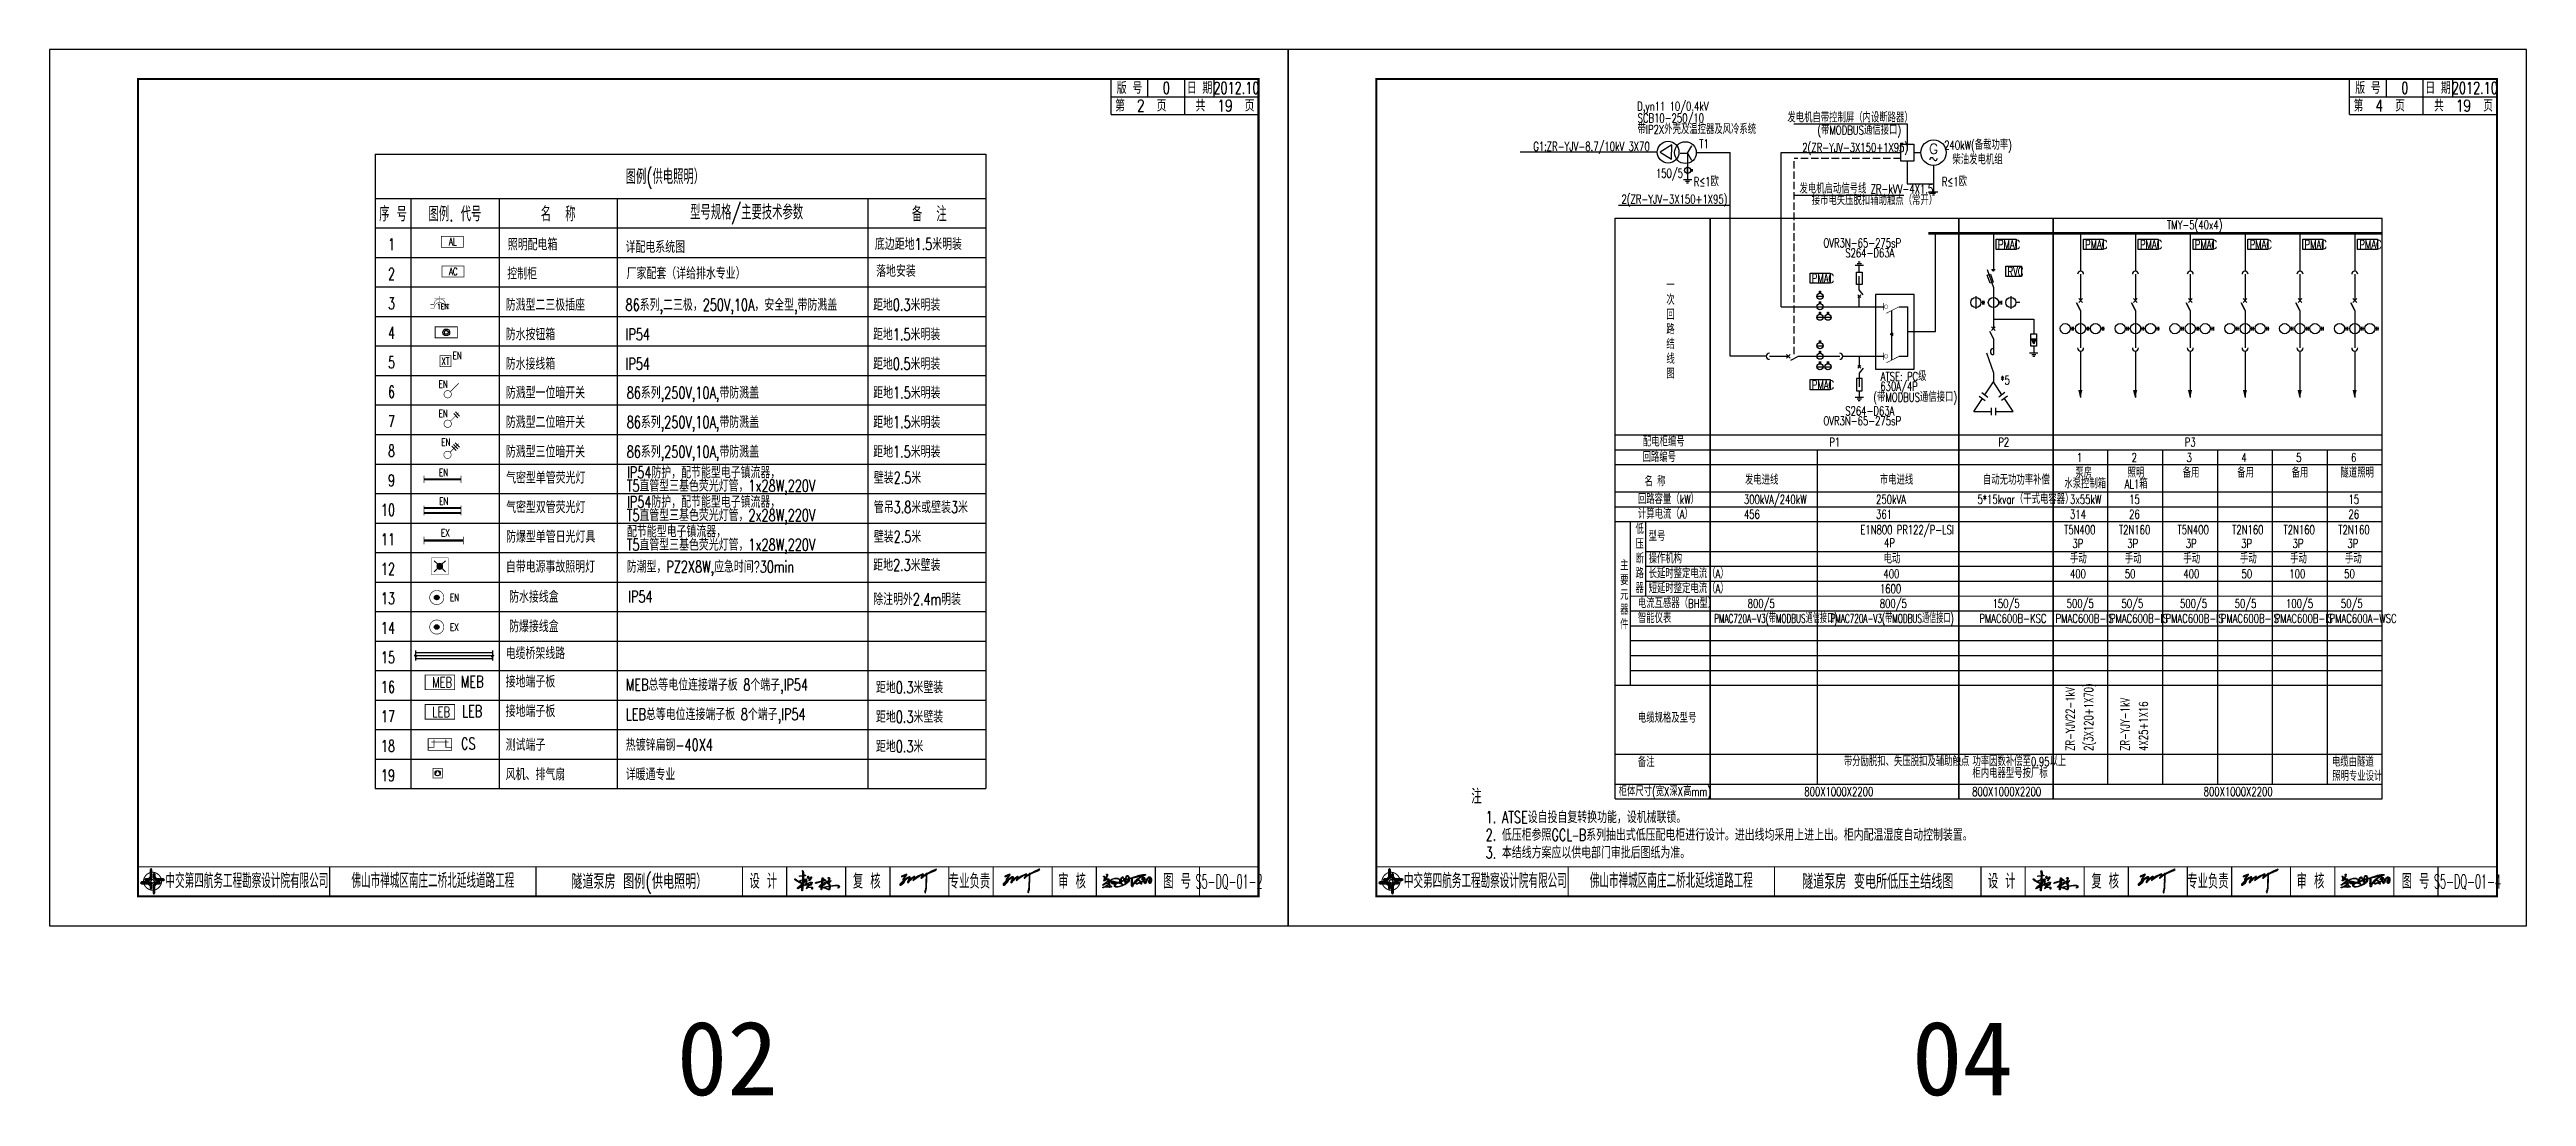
# Model space of a CAD drawing. Header units: millimetres. Extents: x 210068 to 672068, y -299976 to -107099.
# Drawn here: x 252068 to 336068, y -299976 to -264492 of the extents above; entities that cross this region are included whole.
import ezdxf
from ezdxf.enums import TextEntityAlignment as Align

# ---------------------------------------------------------------- set-up
doc = ezdxf.new("R2010")
doc.units = ezdxf.units.MM
doc.header["$LTSCALE"] = 1000
doc.header["$MEASUREMENT"] = 0
doc.linetypes.add('DASH', pattern=[0.35, 0.25, -0.1])
for name, color, linetype in [('BPM', 4, 'Continuous'), ('E-BUSB', 150, 'Continuous'), ('E-EQUP-LIST-PLAN', 3, 'Continuous'), ('E-TEXT-PLAN', 7, 'Continuous'), ('E-TEXT-PLAN-DER', 7, 'Continuous'), ('electrical text', 3, 'Continuous'), ('FL', 7, 'Continuous'), ('PMSBB', 7, 'Continuous'), ('T-EQUP-LIST-PLAN', 3, 'Continuous'), ('WIRE-照明', 1, 'Continuous'), ('低压表', 3, 'Continuous'), ('图框', 7, 'Continuous'), ('文字', 7, 'Continuous'), ('次轮廓线', 7, 'Continuous'), ('电文字', 7, 'Continuous'), ('电气', 1, 'Continuous'), ('设备仪器', 2, 'Continuous')]:
    doc.layers.add(name, color=color, linetype=linetype)
doc.styles.add('-黑体', font='SIMHEI.TTF')
doc.styles.add('_SIMPLEX', font='SIMPLEX', dxfattribs={"width": 0.6})
doc.styles.add('_TCH_LABEL', font='COMPLEX', dxfattribs={"bigfont": 'GBCBIG'})
doc.styles.add('H1', font='simplex1.shx', dxfattribs={"width": 0.7, "bigfont": 'hztxt.shx'})
doc.styles.add('IDQSTYLE', font='simplex1.shx', dxfattribs={"width": 0.7, "bigfont": 'hztxt.shx'})
doc.styles.get("Standard").update_dxf_attribs({"font": 'simplex1.shx', "width": 0.7, "bigfont": 'HZTXT.shx'})

msp = doc.modelspace()

# ---------------------------------------------------------------- texts
at = {"width": 0.7}
for s, p in [('专业负责', (283267.5, -292682.5)), ('审 核', (286744.9, -292682.5)), ('图 号', (290306.8, -292682.5)), ('专业负责', (325267.5, -292682.5)), ('审 核', (328744.9, -292682.5)), ('图 号', (332306.8, -292682.5))]:
    msp.add_text(s, height=500, dxfattribs=at).set_placement(p, align=Align.MIDDLE_CENTER)
at = {"style": '-黑体'}
for s, p in [('02', (273339.1, -299935.3)), ('04', (315226.4, -299935.3))]:
    msp.add_text(s, height=2520, dxfattribs=at).set_placement(p)
at = {"layer": 'BPM', "color": 3, "style": 'IDQSTYLE', "width": 0.7}
for s, p in [('详配电系统图', (271603.7, -271384)), ('底边距地1.5米明装', (280058.8, -271284.5)), ('控制柜', (267590.7, -272286.8)), ('厂家配套（详给排水专业）', (271639.6, -272276.3)), ('落地安装', (280101.1, -272197.8)), ('防溅型二三极插座', (267539, -273345)), ('86系列,二三极，250V,10A，安全型,带防溅盖', (271603.7, -273345)), ('距地0.3米明装', (279995.4, -273345)), ('防水按钮箱', (267539, -274345)), ('IP54', (271603.7, -274345)), ('距地1.5米明装', (279995.4, -274345)), ('防水接线箱', (267539, -275345)), ('IP54', (271603.7, -275345)), ('距地0.5米明装', (279995.4, -275345)), ('防溅型一位暗开关', (267543.5, -276322.4)), ('86系列,250V,10A,带防溅盖', (271641.7, -276322.4)), ('距地1.5米明装', (280002.7, -276322.4)), ('防溅型二位暗开关', (267543.5, -277322.4)), ('86系列,250V,10A,带防溅盖', (271641.7, -277322.4)), ('距地1.5米明装', (280002.7, -277322.4)), ('防溅型三位暗开关', (267543.5, -278322.4)), ('86系列,250V,10A,带防溅盖', (271641.7, -278322.4)), ('距地1.5米明装', (280002.7, -278322.4)), ('气密型单管荧光灯', (267553.7, -279205.5)), ('IP54防护，配节能型电子镇流器，', (271651.9, -279024.8)), ('壁装2.5米', (280022, -279204.3)), ('T5直管型三基色荧光灯管，1x28W,220V', (271641.7, -279476)), ('IP54防护，配节能型电子镇流器，', (271651.9, -280024.8)), ('气密型双管荧光灯', (267553.7, -280205.5)), ('T5直管型三基色荧光灯管，2x28W,220V', (271641.7, -280476)), ('管吊3.8米或壁装3米', (280022, -280204.3)), ('防爆型单管日光灯具', (267553.7, -281205.5)), ('T5直管型三基色荧光灯管，1x28W,220V', (271641.7, -281476)), ('配节能型电子镇流器，', (271651.9, -281024.8)), ('壁装2.5米', (280022, -281204.3)), ('自带电源事故照明灯', (267543.5, -282221.9)), ('防潮型，PZ2X8W,应急时间%%13730min', (271641.7, -282221.9)), ('距地2.3米壁装', (280002.7, -282165.7)), ('防水接线盒', (267653.6, -283241.8)), ('IP54', (271690.7, -283234)), ('除注明外2.4m明装', (280002.7, -283322.4)), ('防爆接线盒', (267653.6, -284241.8)), ('电缆桥架线路', (267539, -285155.4)), ('接地端子板', (267539, -286115.1)), ('MEB总等电位连接端子板 8个端子,IP54', (271611.3, -286222.1)), ('距地0.3米壁装', (280095.6, -286311.1)), ('接地端子板', (267539, -287115.1)), ('LEB总等电位连接端子板 8个端子,IP54', (271611.3, -287222.1)), ('距地0.3米壁装', (280095.6, -287311.1)), ('测试端子', (267539, -288260.1)), ('热镀锌扁钢-40X4', (271611.3, -288260.1)), ('距地0.3米', (280095.6, -288311.1)), ('风机、排气扇', (267539, -289260.1)), ('详暖通专业', (271611.3, -289260.1))]:
    msp.add_text(s, height=400, dxfattribs=at).set_placement(p)
for s, p in [('MEB', (266399.3, -285917.6)), ('LEB', (266399.3, -286917.6)), ('CS', (266266.6, -288015.8))]:
    msp.add_text(s, height=400, dxfattribs=at).set_placement(p, align=Align.MIDDLE)
at = {"layer": 'E-TEXT-PLAN', "color": 4, "style": 'IDQSTYLE', "width": 0.7}
for s, p in [('AL', (265746.6, -271004.1)), ('AC', (265762.3, -272014.6))]:
    msp.add_text(s, height=250, dxfattribs=at).set_placement(p, align=Align.MIDDLE)
for tag, p, s in [('EN', (265266, -275955.8), 'EN'), ('EN', (265266, -276955.8), 'EN'), ('EN', (265358, -277928.5), 'C'), ('EN', (265277.9, -278956.9), 'EN'), ('EN', (265651.4, -283187.2), 'EN'), ('EX', (265651.4, -284196.4), 'EN')]:
    msp.add_attdef(tag, p, s, height=250, dxfattribs=at)
at = {"layer": 'T-EQUP-LIST-PLAN', "color": 3, "style": 'IDQSTYLE', "width": 0.7}
for s, p in [('图例(供电照明）', (272937, -268835.2)), ('序 号', (263717, -270039.6)), ('图例. 代号', (265817, -270039.6)), ('名  称', (269317, -270039.6)), ('型号规格/主要技术参数', (275709.1, -270039.6)), ('备  注', (281902.9, -270039.6))]:
    msp.add_text(s, height=500, dxfattribs=at).set_placement(p, align=Align.MIDDLE)
for s, p in [('1', (263785, -271295.1)), ('2', (263785, -272295.1)), ('3', (263785, -273295.1)), ('4', (263785, -274295.1)), ('5', (263785, -275295.1)), ('6', (263785, -276295.1)), ('7', (263785, -277295.1)), ('8', (263785, -278295.1)), ('9', (263785, -279295.1)), ('10', (263785, -280295.1)), ('11', (263785, -281295.1)), ('12', (263785, -282295.1)), ('13', (263785, -283295.1)), ('14', (263785, -284295.1)), ('15', (263785, -285295.1)), ('16', (263785, -286295.1)), ('17', (263785, -287295.1)), ('18', (263785, -288295.1)), ('19', (263785, -289295.1))]:
    msp.add_text(s, height=400, dxfattribs=at).set_placement(p, align=Align.RIGHT)
at = {"layer": '图框'}
for s, width, p in [('中交第四航务工程勘察设计院有限公司', 0.65, (258761.6, -292667.1)), ('佛山市禅城区南庄二桥北延线道路工程', 0.65, (265068.5, -292660.4)), ('设 计', 0.7, (276272.9, -292682.5)), ('复 核', 0.7, (279782.4, -292682.5)), ('中交第四航务工程勘察设计院有限公司', 0.65, (300761.6, -292667.1)), ('佛山市禅城区南庄二桥北延线道路工程', 0.65, (307068.5, -292660.4)), ('设 计', 0.7, (318272.9, -292682.5)), ('复 核', 0.7, (321782.4, -292682.5))]:
    msp.add_text(s, height=500, dxfattribs=dict(at, width=width)).set_placement(p, align=Align.MIDDLE_CENTER)
at = {"layer": '文字', "width": 0.7}
for s, p in [('版 号', (288693.5, -265791.9)), ('0', (289943.5, -265791.9)), ('日 期', (291068.5, -265791.9)), ('2012.10', (292318.5, -265791.9)), ('版 号', (330693.5, -265791.9)), ('0', (331943.5, -265791.9)), ('日 期', (333068.5, -265791.9)), ('2012.10', (334318.5, -265791.9))]:
    msp.add_text(s, height=400, dxfattribs=at).set_placement(p, align=Align.MIDDLE_CENTER)
at = {"layer": '电文字', "style": 'H1'}
for s, height, width, p in [('D,yn11 10/0.4kV', 300, 0.7, (305911.6, -266562.7)), ('带IP2X外壳及温控器及风冷系统', 300, 0.7, (305921.3, -267349.7)), ('SCB10-250/10', 300, 0.7, (305925.6, -266962.7)), ('(带MODBUS通信接口)', 300, 0.7, (312021.2, -267372.9)), ('G1:ZR-YJV-8.7/10kV 3X70', 300, 0.7, (302385.3, -267923.5)), ('T1', 300, 0.7, (308015.8, -267836)), ('2(ZR-YJV-3X150+1X95)', 300, 0.7, (311509.4, -267960.3)), ('150/5', 300, 0.7, (306545.4, -268835.3)), ('R≤1欧', 300, 0.7, (307828.7, -269119.2)), ('R≤1欧', 300, 0.7, (316243.7, -269119.2)), ('2(ZR-YJV-3X150+1X95)', 300, 0.7, (305378.2, -269714)), ('发电机启动信号线 ZR-kVV-4X1.5', 300, 0.7, (311414.5, -269365.2)), ('接市电失压脱扣辅助触点（常开）', 300, 0.7, (311830.1, -269757.8)), ('TMY-5(40x4)', 300, 0.7, (323878, -270584.7)), ('OVR3N-65-275sP', 300, 0.7, (312225.4, -271196.5)), ('S264-D63A', 300, 0.7, (312967.4, -271533.5)), ('PMAC', 300, 0.7, (318144.1, -271249.7)), ('PMAC', 300, 0.7, (321100.7, -271249.7)), ('PMAC', 300, 0.7, (322960.7, -271249.7)), ('PMAC', 300, 0.7, (324820.8, -271249.7)), ('PMAC', 300, 0.7, (326680.9, -271249.7)), ('PMAC', 300, 0.7, (328541, -271249.7)), ('PMAC', 300, 0.7, (330401.1, -271249.7)), ('PMAC', 300, 0.7, (311832.7, -272396.9)), ('RVC', 300, 0.7, (318469.2, -272166.2)), ('ATSE: PC级', 300, 0.7, (314167.7, -275723.4)), ('PMAC', 300, 0.7, (311832.7, -276008.5)), ('(带MODBUS通信接口)', 300, 0.7, (313919.4, -276427.6)), ('630A/4P', 300, 0.7, (314156.7, -276056.1)), ('*5', 300, 0.7, (318224.6, -275847.2)), ('OVR3N-65-275sP', 300, 0.7, (312225.4, -277227)), ('S264-D63A', 300, 0.7, (312967.4, -276890)), ('回路编号', 300, 0.7, (306093.8, -278465)), ('泵房', 300, 0.7, (320771.3, -278994.5)), ('照明', 300, 0.7, (322543.2, -278994.5)), ('备用', 300, 0.7, (324410.6, -278994.5)), ('备用', 300, 0.7, (326260.4, -278994.5)), ('备用', 300, 0.7, (328104, -278994.5)), ('隧道照明', 300, 0.7, (329758.7, -278994.5)), ('回路容量（kW）', 300, 0.7, (305934.2, -279888.4)), ('名 称', 300, 0.7, (306160.2, -279288.6)), ('300kVA/240kW', 300, 0.7, (309530, -279888.4)), ('发电进线', 300, 0.7, (309563.5, -279235.1)), ('250kVA', 300, 0.7, (314011.3, -279888.4)), ('市电进线', 300, 0.7, (314138.4, -279235.1)), ('5*15kvar（干式电容器）', 300, 0.7, (317451.4, -279888.4)), ('自动无功功率补偿', 300, 0.7, (317636.6, -279235.1)), ('水泵控制箱', 300, 0.7, (320396.4, -279361.5)), ('3x55kW', 300, 0.7, (320588.1, -279888.4)), ('AL1箱', 300, 0.7, (322443.2, -279369.6)), ('15', 300, 0.7, (322593.2, -279888.4)), ('15', 300, 0.7, (330033.5, -279888.5)), ('计算电流（A）', 300, 0.7, (305934.2, -280392.9)), ('456', 300, 0.7, (309530, -280392.9)), ('E1N800 PR122/P-LSI', 300, 0.7, (313478.4, -280916.7)), ('361', 300, 0.7, (314011.3, -280392.9)), ('314', 300, 0.7, (320588.1, -280393)), ('26', 300, 0.7, (322593.2, -280392.9)), ('26', 300, 0.7, (330033.5, -280393.1)), ('型号', 300, 0.7, (306298.3, -281148.2)), ('4P', 300, 0.7, (314281.8, -281361.8)), ('T5N400', 300, 0.7, (320388.5, -280916.7)), ('3P', 300, 0.7, (320671.3, -281383.4)), ('T2N160', 300, 0.7, (322248.6, -280916.7)), ('3P', 300, 0.7, (322531.4, -281383.4)), ('T5N400', 300, 0.7, (324233.8, -280916.7)), ('3P', 300, 0.7, (324516.6, -281383.4)), ('T2N160', 300, 0.7, (326086.9, -280916.7)), ('3P', 300, 0.7, (326395.2, -281383.4)), ('T2N160', 300, 0.7, (327828.8, -280916.7)), ('3P', 300, 0.7, (328137.1, -281383.4)), ('T2N160', 300, 0.7, (329688.9, -280916.7)), ('3P', 300, 0.7, (329997.2, -281383.5)), ('操作机构', 300, 0.7, (306298.3, -281906.6)), ('长延时整定电流（A）', 300, 0.7, (306298.3, -282411.1)), ('400', 300, 0.7, (314262.4, -282411.1)), ('电动', 300, 0.7, (314266.7, -281906.6)), ('手动', 300, 0.7, (320588.1, -281906.6)), ('400', 300, 0.7, (320588.1, -282411.1)), ('手动', 300, 0.7, (322448.2, -281906.6)), ('50', 300, 0.7, (322448.2, -282411.2)), ('手动', 300, 0.7, (324433.4, -281906.6)), ('400', 300, 0.7, (324433.4, -282411.1)), ('手动', 300, 0.7, (326353.1, -281906.6)), ('50', 300, 0.7, (326407.2, -282411.2)), ('手动', 300, 0.7, (328053.9, -281906.6)), ('100', 300, 0.7, (328028.5, -282411.2)), ('50', 300, 0.7, (329888.5, -282411.2)), ('手动', 300, 0.7, (329914, -281906.7)), ('短延时整定电流（A）', 300, 0.7, (306298.3, -282915.7)), ('800/5', 300, 0.7, (309657, -283420.2)), ('800/5', 300, 0.7, (314138.3, -283420.2)), ('1600', 300, 0.7, (314143.4, -282915.7)), ('150/5', 300, 0.7, (317962.1, -283420.2)), ('500/5', 300, 0.7, (320475.4, -283420.2)), ('50/5', 300, 0.7, (322335.5, -283420.2)), ('500/5', 300, 0.7, (324320.7, -283420.2)), ('50/5', 300, 0.7, (326173.8, -283420.3)), ('100/5', 300, 0.7, (327915.8, -283420.3)), ('50/5', 300, 0.7, (329775.9, -283420.3)), ('智能仪表', 300, 0.7, (305934.1, -283924.8)), ('电流互感器（BH型）', 300, 0.7, (305934.1, -283420.2)), ('PMAC720A-V3(带MODBUS通信接口)', 300, 0.6, (308523.3, -283924.7)), ('PMAC720A-V3(带MODBUS通信接口)', 300, 0.6, (312470.5, -283924.7)), ('PMAC600B-KSC', 300, 0.7, (317513.3, -283924.7)), ('PMAC600B-IS', 300, 0.7, (320098.9, -283924.8)), ('PMAC600B-IS', 300, 0.7, (321941.4, -283924.8)), ('PMAC600B-IS', 300, 0.7, (323827, -283924.8)), ('PMAC600B-IS', 300, 0.7, (325701.3, -283924.8)), ('PMAC600B-IS', 300, 0.7, (327529.6, -283924.8)), ('PMAC600A-WSC', 300, 0.7, (329389.7, -283924.8)), ('电缆规格及型号', 300, 0.7, (305934.1, -287304.7)), ('备注', 300, 0.7, (305934.1, -288802.6)), ('带分励脱扣、失压脱扣及辅助触点', 300, 0.7, (312919.4, -288778.1)), ('柜内电器型号按厂标', 300, 0.7, (317279.4, -289176)), ('功率因数补偿至0.95以上', 300, 0.7, (317279.4, -288778.1)), ('照明专业设计', 300, 0.7, (329481.7, -289275.7)), ('电缆由隧道', 300, 0.7, (329472, -288794.8)), ('注', 500, 0.7, (300283.4, -290057.1)), ('柜体尺寸(宽X深X高mm)', 300, 0.7, (305280.7, -289794.8)), ('800X1000X2200', 300, 0.7, (311578.6, -289794.9)), ('800X1000X2200', 300, 0.7, (317270.3, -289794.9)), ('800X1000X2200', 300, 0.7, (325121.3, -289794.9)), ('1. ATSE设自投自复转换功能，设机械联锁。', 400, 0.7, (300770.5, -290711)), ('2. 低压柜参照GCL—B系列抽出式低压配电柜进行设计。进出线均采用上进上出。柜内配温湿度自动控制装置。', 400, 0.7, (300770.5, -291311)), ('3. 本结线方案应以供电部门审批后图纸为准。', 400, 0.7, (300770.5, -291911))]:
    msp.add_text(s, height=height, dxfattribs=dict(at, width=width)).set_placement(p)
at = {"layer": '电文字', "style": 'H1', "width": 0.7}
for s, p in [('发电机自带控制屏（内设断路器）', (313129.6, -266767.8)), ('240kW(备载功率)', (317470.4, -267739.4)), ('柴油发电机组', (317451.6, -268190.7))]:
    msp.add_text(s, height=300, dxfattribs=at).set_placement(p, align=Align.MIDDLE)
for s, p in [('配电柜编号', (306103.9, -277642.6)), ('P1', (312425.1, -277647.4)), ('P2', (318156.2, -277647.4)), ('P3', (324482.4, -277647.3)), ('1', (320818.9, -278170.8)), ('2', (322679, -278170.8)), ('3', (324539.1, -278170.8)), ('4', (326399.2, -278170.8)), ('5', (328259.3, -278170.8)), ('6', (330119.3, -278170.8))]:
    msp.add_text(s, height=300, dxfattribs=at).set_placement(p, align=Align.TOP_LEFT)
for s, p in [('ZR-YJV22-1kV', (320744.1, -288262.2)), ('2(3X120+1X70)', (321369.1, -288262.2)), ('ZR-YJY-1kV', (322604.2, -288262.3)), ('4X25+1X16', (323229.2, -288262.2))]:
    msp.add_text(s, height=300, rotation=90, dxfattribs=at).set_placement(p)
at = {"layer": '电文字', "char_height": 300, "width": 200.143, "attachment_point": 1, "style": 'H1'}
for s, insert in [('一次回路结线图', (306899.5, -272337.7)), ('低压断路器', (305853, -280606.2)), ('主要元器件', (305332.6, -281838.6))]:
    msp.add_mtext(s, dxfattribs=dict(at, insert=insert))
at = {"layer": '电气', "color": 3, "linetype": 'ByBlock', "width": 0.7}
msp.add_text('照明配电箱', height=400, dxfattribs=at).set_placement((267611, -271298.6))

# ---------------------------------------------------------------- blocks, each defined once
blk = doc.blocks.new('*X15')
at = {"color": 0, "linetype": 'Continuous'}
for p, q in [((345.94, 231.39), (346.86, 232.3)), ((346, 231.87), (346.37, 232.24)), ((346.07, 231.09), (347.15, 232.18)), ((346.28, 230.88), (347.36, 231.96)), ((346.59, 230.77), (347.48, 231.65)), ((347.14, 230.89), (347.35, 231.11))]:
    blk.add_line(p, q, dxfattribs=at)
blk = doc.blocks.new('HC000448')
at = {"color": 0, "linetype": 'Continuous', "const_width": 0.2}
blk.add_lwpolyline([(-2.38, 0, 1), (2.42, 0, 1)], format="xyb", close=True, dxfattribs=at)
at = {"color": 0, "linetype": 'Continuous'}
blk.add_circle((0, 0), 0.78, dxfattribs=at)
blk.add_blockref('*X15', (-346.71, -231.54), dxfattribs=at)
at = {"layer": 'E-TEXT-PLAN-DER', "color": 0, "style": 'IDQSTYLE', "width": 0.7}
blk.add_attdef('PSFHATT', (4.42, -2.4), '', height=2.5, dxfattribs=at)
blk = doc.blocks.new('HC001530')
at = {"color": 0, "linetype": 'Continuous', "const_width": 0.3}
blk.add_lwpolyline([(5, 2.5), (-5, 2.5), (-5, -2.5), (5, -2.5)], close=True, dxfattribs=at)
at = {"color": 0, "style": 'IDQSTYLE', "width": 0.7}
blk.add_attdef('AP', (-1.5, -1.2), '', height=2.5, dxfattribs=at)
at = {"layer": 'E-TEXT-PLAN-DER', "color": 0, "style": 'IDQSTYLE', "width": 0.7}
blk.add_attdef('PSFHATT', (7, -2.5), '', height=2.5, dxfattribs=at)
blk = doc.blocks.new('1633')
at = {"layer": 'FL', "color": 11, "linetype": 'Continuous', "const_width": 0.3}
blk.add_lwpolyline([(2.5, -5), (2.5, 5), (-2.5, 5), (-2.5, -5)], close=True, dxfattribs=at)
for points in [[(2, 2.5), (-1.2, 2.5), (-1.2, 5)], [(1.1, 0), (1.1, 3.7)], [(1.1, 0), (1.1, -3.7)], [(2, -2.5), (-1.2, -2.5), (-1.2, -5)]]:
    blk.add_lwpolyline(points, dxfattribs=at)
blk = doc.blocks.new('HC001538')
at = {"color": 0, "linetype": 'Continuous', "const_width": 0.3}
blk.add_lwpolyline([(5, 2.5), (-5, 2.5), (-5, -2.5), (5, -2.5)], close=True, dxfattribs=at)
at = {"color": 0, "style": 'IDQSTYLE', "width": 0.7}
blk.add_attdef('AXT', (-2.25, -1.25), '', height=2.5, dxfattribs=at)
at = {"layer": 'E-TEXT-PLAN-DER', "color": 0, "style": 'IDQSTYLE', "width": 0.7}
blk.add_attdef('PSFHATT', (7, -2.5), '', height=2.5, dxfattribs=at)
blk = doc.blocks.new('tb')
at = {"lineweight": -3}
h = blk.add_hatch(color=256, dxfattribs=at)
h.paths.add_polyline_path([(-1.23, -0.13), (-3.78, -0.14), (-4.14, -0.41), (-1.4, -0.44), (-0.56, -1.24), (-0.54, -2.62), (-0.27, -2.2), (-0.26, -1.06)])
h.paths.add_polyline_path([(0.13, -1.08), (0.14, -3.86), (0.41, -4.26), (0.44, -1.24), (1.25, -0.43), (2.66, -0.43), (2.26, -0.16), (1.07, -0.15)])
h.paths.add_polyline_path([(1.08, 0.3), (3.62, 0.3), (4.02, 0.56), (1.25, 0.57), (0.43, 1.39), (0.43, 2.8), (0.16, 2.41), (0.15, 1.24)])
h.paths.add_polyline_path([(-0.28, 1.21), (-0.28, 3.99), (-0.56, 4.39), (-0.57, 1.41), (-1.38, 0.6), (-2.74, 0.56), (-2.33, 0.3), (-1.2, 0.29)])
for p, q in [((-1.38, 0.6), (-2.74, 0.56)), ((-0.57, 1.41), (-1.38, 0.6)), ((-0.56, 4.39), (-0.57, 1.41)), ((0.43, 2.8), (0.43, 1.39)), ((0.43, 1.39), (1.25, 0.57)), ((1.25, 0.57), (4.02, 0.56)), ((-4.14, -0.41), (-1.4, -0.44)), ((-1.4, -0.44), (-0.56, -1.24)), ((-0.56, -1.24), (-0.54, -2.62)), ((0.41, -4.26), (0.44, -1.24)), ((0.44, -1.24), (1.25, -0.43)), ((1.25, -0.43), (2.66, -0.43))]:
    blk.add_line(p, q, dxfattribs=at)
at = {"lineweight": -3, "const_width": 0.35, "flags": 128}
for points in [[(-0.9, 3.02, 0.324167), (-3.16, -0.14)], [(2.88, 0.92, 0.324403), (-0.24, 3.15)], [(0.75, -2.86, 0.325418), (3.02, 0.26)], [(-2.98, -0.76, 0.322976), (0.14, -2.98)]]:
    blk.add_lwpolyline(points, format="xyb", dxfattribs=at)
at = {"lineweight": -3, "flags": 128}
for points in [[(-0.9, 3.99), (-0.9, 1.58), (-1.53, 0.91), (-2.34, 0.91), (-2.74, 0.56), (-2.33, 0.3), (-1.2, 0.29), (-0.28, 1.21), (-0.28, 3.99), (-0.56, 4.39)], [(-0.04, 0.77), (0.68, 0.04), (-0.04, -0.69), (-0.77, 0.05)], [(3.62, 0.92), (1.43, 0.92), (0.77, 1.54), (0.77, 2.38), (0.43, 2.8), (0.16, 2.41), (0.15, 1.24), (1.08, 0.3), (3.62, 0.3), (4.02, 0.56)], [(-3.73, -0.76), (-1.54, -0.76), (-0.89, -1.39), (-0.89, -2.21), (-0.54, -2.62), (-0.27, -2.2), (-0.26, -1.06), (-1.23, -0.13), (-3.78, -0.14), (-4.14, -0.41)], [(0.75, -3.85), (0.75, -1.43), (1.4, -0.78), (2.26, -0.78), (2.66, -0.43), (2.26, -0.16), (1.07, -0.15), (0.13, -1.08), (0.14, -3.86), (0.41, -4.26)]]:
    blk.add_lwpolyline(points, close=True, dxfattribs=at)
blk = doc.blocks.new('series')
at = {"width": 0.75}
for tag, height, p in [('页码', 4, (-35, -19)), ('图名', 5, (-220, -282)), ('图号', 5, (-20, -282))]:
    blk.add_attdef(tag, text='', height=height, dxfattribs=at).set_placement(p, align=Align.MIDDLE_CENTER)
blk = doc.blocks.new('D009')
at = {"layer": 'E-TEXT-PLAN', "color": 4, "linetype": 'Continuous'}
for points, const_width in [([(-6.67, 0), (6.67, 0)], 0.747), ([(-6.67, 1.33), (-6.67, -1.33)], 0.213), ([(6.67, 1.33), (6.67, -1.33)], 0.213)]:
    blk.add_lwpolyline(points, dxfattribs=dict(at, const_width=const_width))
at = {"layer": 'E-TEXT-PLAN', "color": 4, "linetype": 'Continuous', "style": 'IDQSTYLE', "width": 0.7}
blk.add_attdef('EX', (-0.97, 1.33), '', height=2.5, dxfattribs=at)
blk = doc.blocks.new('D003')
at = {"layer": 'E-TEXT-PLAN', "color": 4}
for points, const_width in [([(6.25, 0.83), (-6.25, 0.83)], 0.7), ([(-6.25, 1.65), (-6.25, -1.65)], 0.2), ([(6.25, 1.65), (6.25, -1.65)], 0.2), ([(6.25, -0.83), (-6.25, -0.83)], 0.7)]:
    blk.add_lwpolyline(points, dxfattribs=dict(at, const_width=const_width))
at = {"layer": 'E-TEXT-PLAN', "color": 4, "linetype": 'Continuous', "style": 'IDQSTYLE', "width": 0.7}
blk.add_attdef('EN', (-0.81, 1.88), '', height=2.5, dxfattribs=at)
blk = doc.blocks.new('C006')
at = {"layer": 'E-TEXT-PLAN', "color": 4, "linetype": 'Continuous', "const_width": 0.3}
for points in [[(0, -4.4), (0, 0)], [(3.6, -1.9), (-3.6, -1.9)]]:
    blk.add_lwpolyline(points, dxfattribs=at)
for points in [[(6.5, -5.6), (3.7, -5.6, 0.198912), (2.7, -3, 0.198912), (0, -1.9, 0.198912), (-2.7, -3, 0.198912), (-3.8, -5.6), (-6.5, -5.6)], [(6.5, -8.2), (3.7, -8.2, 0.198912), (2.7, -5.5, 0.198912), (0, -4.4, 0.198912), (-2.7, -5.5, 0.198912), (-3.8, -8.2), (-6.5, -8.2)]]:
    blk.add_lwpolyline(points, format="xyb", dxfattribs=at)
at = {"layer": 'E-TEXT-PLAN', "color": 4, "linetype": 'Continuous', "style": 'IDQSTYLE', "width": 0.7}
blk.add_attdef('1C', (-1.8, -8.8), '', height=3.5, dxfattribs=at)
blk = doc.blocks.new('D002')
at = {"layer": 'E-TEXT-PLAN', "color": 4, "linetype": 'Continuous'}
for points, const_width in [([(-6.25, 0), (6.25, 0)], 0.7), ([(-6.25, 1.25), (-6.25, -1.25)], 0.2), ([(6.25, 1.25), (6.25, -1.25)], 0.2)]:
    blk.add_lwpolyline(points, dxfattribs=dict(at, const_width=const_width))
blk = doc.blocks.new('N001')
at = {"layer": 'E-TEXT-PLAN', "color": 4}
for p, q in [((-0.3, 1.2), (-1.2, -0.4)), ((0.3, 1.2), (1.2, -0.4))]:
    blk.add_line(p, q, dxfattribs=at)
at = {"layer": 'E-TEXT-PLAN', "color": 4, "const_width": 0.3}
blk.add_lwpolyline([(-2.3, 2.3), (2.3, 2.3), (2.3, -2.3), (-2.3, -2.3)], close=True, dxfattribs=at)
at = {"layer": 'E-TEXT-PLAN', "color": 4}
blk.add_circle((0, 0), 1.26, dxfattribs=at)
blk = doc.blocks.new('*X13')
at = {"color": 0, "linetype": 'Continuous'}
for p, q in [((279.6, 223), (280.9, 224.4)), ((279.6, 223.3), (280.7, 224.4)), ((279.7, 222.6), (281.4, 224.3)), ((279.7, 222.8), (281.2, 224.3)), ((279.8, 222.4), (281.6, 224.2)), ((279.8, 223.8), (280.2, 224.2)), ((280, 222.3), (281.7, 224)), ((280.1, 222.1), (281.9, 223.9)), ((280.3, 222), (282, 223.7)), ((280.5, 221.9), (282.1, 223.5)), ((280.7, 221.9), (282.1, 223.3)), ((281, 221.9), (282.1, 223)), ((281.4, 222), (282, 222.6))]:
    blk.add_line(p, q, dxfattribs=at)
blk = doc.blocks.new('HC000072')
at = {"color": 0, "linetype": 'Continuous'}
for p, q in [((-2.5, 2.5), (-0.9, 0.9)), ((2.5, 2.5), (0.9, 0.9)), ((-0.9, -0.9), (-2.5, -2.5)), ((0.9, -0.9), (2.5, -2.5))]:
    blk.add_line(p, q, dxfattribs=at)
at = {"color": 0, "linetype": 'Continuous', "const_width": 0.2}
blk.add_lwpolyline([(-3.8, 3.8), (3.8, 3.8), (3.8, -3.8), (-3.8, -3.8)], close=True, dxfattribs=at)
at = {"color": 0, "linetype": 'Continuous'}
for start, end in [(135, 180), (180, 225), (90, 135), (45, 90), (0, 45), (315, 0), (225, 270), (270, 315)]:
    blk.add_arc((0, 0), 1.25, start, end, dxfattribs=at)
blk.add_blockref('*X13', (-280.9, -223.1), dxfattribs=at)
at = {"layer": 'E-TEXT-PLAN-DER', "color": 0, "style": 'IDQSTYLE', "width": 0.7}
blk.add_attdef('PSFHATT', (5.8, -3.8), '', height=2.5, dxfattribs=at)
blk = doc.blocks.new('P021')
at = {"layer": 'E-TEXT-PLAN', "color": 4, "const_width": 0.3}
blk.add_lwpolyline([(3.75, 1.875), (-3.75, 1.875), (-3.75, -1.875), (3.75, -1.875)], close=True, dxfattribs=at)
at = {"layer": 'E-TEXT-PLAN', "color": 4}
for radius in [1.148, 0.648]:
    blk.add_circle((0, 0), radius, dxfattribs=at)
blk = doc.blocks.new('P030')
at = {"layer": 'E-TEXT-PLAN', "color": 4, "const_width": 0.3}
blk.add_lwpolyline([(-1.87, 1.87), (1.87, 1.87), (1.87, -1.87), (-1.87, -1.87)], close=True, dxfattribs=at)
at = {"layer": 'E-TEXT-PLAN', "color": 4, "style": 'IDQSTYLE', "width": 0.7}
blk.add_text('EN', height=2.5, dxfattribs=at).set_placement((4.01, 1.92), align=Align.MIDDLE)
blk.add_attdef('XT', text='', height=2.5, dxfattribs=at).set_placement((0, 0), align=Align.MIDDLE)
blk = doc.blocks.new('$equip$00001325')
blk.add_circle((0, 0), 0.5)
for centre, radius, start, end in [((-0.073, -0.273), 0.0768, 17.22719, 184.21643), ((0.073, -0.227), 0.0769, 197.25914, 5.11794)]:
    blk.add_arc(centre, radius, start, end)
at = {"style": '_SIMPLEX'}
blk.add_text('G', height=0.4, dxfattribs=at).set_placement((0, -0.05), align=Align.CENTER)
at = {"style": '_TCH_LABEL', "flags": 9}
blk.add_attdef('A', (0, 0), '', height=0.00002, dxfattribs=at)

# ---------------------------------------------------------------- hatches: boundary and pattern name
at = {"linetype": 'Continuous'}
h = msp.add_hatch(color=256, dxfattribs=at)
h.paths.add_polyline_path([(281055, -292658.5), (281062.2, -292654.9), (281055, -292676.5), (281015.4, -292726.9), (280972.2, -292766.5), (280936.2, -292788.1), (280957.8, -292748.5)], flags=17)
h.paths.add_polyline_path([(282145.8, -292280.5), (282142.2, -292276.9), (282131.4, -292276.9), (282091.8, -292298.5), (282005.4, -292330.9), (281832.6, -292417.3), (281796.6, -292424.5), (281785.8, -292435.3), (281785.8, -292442.5), (281706.6, -292492.9), (281713.8, -292453.3), (281699.4, -292438.9), (281685, -292435.3), (281638.2, -292449.7), (281515.8, -292514.5), (281418.6, -292579.3), (281411.4, -292579.3), (281422.2, -292550.5), (281418.6, -292532.5), (281411.4, -292525.3), (281389.8, -292525.3), (281289, -292593.7), (281213.4, -292669.3), (281256.6, -292550.5), (281256.6, -292539.7), (281245.8, -292528.9), (281217, -292536.1), (281155.8, -292568.5), (281073, -292622.5), (281033.4, -292615.3), (281141.4, -292467.7), (281145, -292453.3), (281127, -292442.5), (280965, -292510.9), (280965, -292521.7), (280975.8, -292528.9), (281112.6, -292471.3), (281008.2, -292611.7), (281008.2, -292626.1), (281015.4, -292633.3), (281047.8, -292640.5), (281001, -292676.5), (280911, -292766.5), (280903.8, -292780.9), (280903.8, -292809.7), (280914.6, -292820.5), (280947, -292809.7), (280983, -292784.5), (281037, -292734.1), (281065.8, -292698.1), (281101.8, -292626.1), (281188.2, -292572.1), (281231.4, -292554.1), (281170.2, -292708.9), (281170.2, -292723.3), (281184.6, -292734.1), (281209.8, -292712.5), (281245.8, -292662.1), (281289, -292618.9), (281350.2, -292572.1), (281397, -292546.9), (281386.2, -292582.9), (281350.2, -292644.1), (281357.4, -292658.5), (281379, -292647.7), (281411.4, -292608.1), (281555.4, -292514.5), (281634.6, -292474.9), (281670.6, -292460.5), (281688.6, -292460.5), (281688.6, -292474.9), (281620.2, -292564.9), (281623.8, -292575.7), (281638.2, -292575.7), (281713.8, -292510.9), (281789.4, -292467.7), (281793, -292575.7), (281785.8, -292629.7), (281789.4, -292672.9), (281782.2, -292734.1), (281782.2, -292856.5), (281771.4, -292960.9), (281746.2, -293032.9), (281749.8, -293058.1), (281764.2, -293076.1), (281771.4, -293076.1), (281778.6, -293065.3), (281771.4, -293036.5), (281796.6, -292971.7), (281803.8, -292924.9), (281818.2, -292536.1), (281814.6, -292453.3), (281893.8, -292406.5), (282113.4, -292312.9), (282153, -292287.7)])
h = msp.add_hatch(color=256, dxfattribs=at)
h.paths.add_polyline_path([(284555, -292658.5), (284562.2, -292654.9), (284555, -292676.5), (284515.4, -292726.9), (284472.2, -292766.5), (284436.2, -292788.1), (284457.8, -292748.5)], flags=17)
h.paths.add_polyline_path([(285645.8, -292280.5), (285642.2, -292276.9), (285631.4, -292276.9), (285591.8, -292298.5), (285505.4, -292330.9), (285332.6, -292417.3), (285296.6, -292424.5), (285285.8, -292435.3), (285285.8, -292442.5), (285206.6, -292492.9), (285213.8, -292453.3), (285199.4, -292438.9), (285185, -292435.3), (285138.2, -292449.7), (285015.8, -292514.5), (284918.6, -292579.3), (284911.4, -292579.3), (284922.2, -292550.5), (284918.6, -292532.5), (284911.4, -292525.3), (284889.8, -292525.3), (284789, -292593.7), (284713.4, -292669.3), (284756.6, -292550.5), (284756.6, -292539.7), (284745.8, -292528.9), (284717, -292536.1), (284655.8, -292568.5), (284573, -292622.5), (284533.4, -292615.3), (284641.4, -292467.7), (284645, -292453.3), (284627, -292442.5), (284465, -292510.9), (284465, -292521.7), (284475.8, -292528.9), (284612.6, -292471.3), (284508.2, -292611.7), (284508.2, -292626.1), (284515.4, -292633.3), (284547.8, -292640.5), (284501, -292676.5), (284411, -292766.5), (284403.8, -292780.9), (284403.8, -292809.7), (284414.6, -292820.5), (284447, -292809.7), (284483, -292784.5), (284537, -292734.1), (284565.8, -292698.1), (284601.8, -292626.1), (284688.2, -292572.1), (284731.4, -292554.1), (284670.2, -292708.9), (284670.2, -292723.3), (284684.6, -292734.1), (284709.8, -292712.5), (284745.8, -292662.1), (284789, -292618.9), (284850.2, -292572.1), (284897, -292546.9), (284886.2, -292582.9), (284850.2, -292644.1), (284857.4, -292658.5), (284879, -292647.7), (284911.4, -292608.1), (285055.4, -292514.5), (285134.6, -292474.9), (285170.6, -292460.5), (285188.6, -292460.5), (285188.6, -292474.9), (285120.2, -292564.9), (285123.8, -292575.7), (285138.2, -292575.7), (285213.8, -292510.9), (285289.4, -292467.7), (285293, -292575.7), (285285.8, -292629.7), (285289.4, -292672.9), (285282.2, -292734.1), (285282.2, -292856.5), (285271.4, -292960.9), (285246.2, -293032.9), (285249.8, -293058.1), (285264.2, -293076.1), (285271.4, -293076.1), (285278.6, -293065.3), (285271.4, -293036.5), (285296.6, -292971.7), (285303.8, -292924.9), (285318.2, -292536.1), (285314.6, -292453.3), (285393.8, -292406.5), (285613.4, -292312.9), (285653, -292287.7)])
h = msp.add_hatch(color=256, dxfattribs=at)
h.paths.add_polyline_path([(323055, -292658.5), (323062.2, -292654.9), (323055, -292676.5), (323015.4, -292726.9), (322972.2, -292766.5), (322936.2, -292788.1), (322957.8, -292748.5)], flags=17)
h.paths.add_polyline_path([(324145.8, -292280.5), (324142.2, -292276.9), (324131.4, -292276.9), (324091.8, -292298.5), (324005.4, -292330.9), (323832.6, -292417.3), (323796.6, -292424.5), (323785.8, -292435.3), (323785.8, -292442.5), (323706.6, -292492.9), (323713.8, -292453.3), (323699.4, -292438.9), (323685, -292435.3), (323638.2, -292449.7), (323515.8, -292514.5), (323418.6, -292579.3), (323411.4, -292579.3), (323422.2, -292550.5), (323418.6, -292532.5), (323411.4, -292525.3), (323389.8, -292525.3), (323289, -292593.7), (323213.4, -292669.3), (323256.6, -292550.5), (323256.6, -292539.7), (323245.8, -292528.9), (323217, -292536.1), (323155.8, -292568.5), (323073, -292622.5), (323033.4, -292615.3), (323141.4, -292467.7), (323145, -292453.3), (323127, -292442.5), (322965, -292510.9), (322965, -292521.7), (322975.8, -292528.9), (323112.6, -292471.3), (323008.2, -292611.7), (323008.2, -292626.1), (323015.4, -292633.3), (323047.8, -292640.5), (323001, -292676.5), (322911, -292766.5), (322903.8, -292780.9), (322903.8, -292809.7), (322914.6, -292820.5), (322947, -292809.7), (322983, -292784.5), (323037, -292734.1), (323065.8, -292698.1), (323101.8, -292626.1), (323188.2, -292572.1), (323231.4, -292554.1), (323170.2, -292708.9), (323170.2, -292723.3), (323184.6, -292734.1), (323209.8, -292712.5), (323245.8, -292662.1), (323289, -292618.9), (323350.2, -292572.1), (323397, -292546.9), (323386.2, -292582.9), (323350.2, -292644.1), (323357.4, -292658.5), (323379, -292647.7), (323411.4, -292608.1), (323555.4, -292514.5), (323634.6, -292474.9), (323670.6, -292460.5), (323688.6, -292460.5), (323688.6, -292474.9), (323620.2, -292564.9), (323623.8, -292575.7), (323638.2, -292575.7), (323713.8, -292510.9), (323789.4, -292467.7), (323793, -292575.7), (323785.8, -292629.7), (323789.4, -292672.9), (323782.2, -292734.1), (323782.2, -292856.5), (323771.4, -292960.9), (323746.2, -293032.9), (323749.8, -293058.1), (323764.2, -293076.1), (323771.4, -293076.1), (323778.6, -293065.3), (323771.4, -293036.5), (323796.6, -292971.7), (323803.8, -292924.9), (323818.2, -292536.1), (323814.6, -292453.3), (323893.8, -292406.5), (324113.4, -292312.9), (324153, -292287.7)])
h = msp.add_hatch(color=256, dxfattribs=at)
h.paths.add_polyline_path([(326555, -292658.5), (326562.2, -292654.9), (326555, -292676.5), (326515.4, -292726.9), (326472.2, -292766.5), (326436.2, -292788.1), (326457.8, -292748.5)], flags=17)
h.paths.add_polyline_path([(327645.8, -292280.5), (327642.2, -292276.9), (327631.4, -292276.9), (327591.8, -292298.5), (327505.4, -292330.9), (327332.6, -292417.3), (327296.6, -292424.5), (327285.8, -292435.3), (327285.8, -292442.5), (327206.6, -292492.9), (327213.8, -292453.3), (327199.4, -292438.9), (327185, -292435.3), (327138.2, -292449.7), (327015.8, -292514.5), (326918.6, -292579.3), (326911.4, -292579.3), (326922.2, -292550.5), (326918.6, -292532.5), (326911.4, -292525.3), (326889.8, -292525.3), (326789, -292593.7), (326713.4, -292669.3), (326756.6, -292550.5), (326756.6, -292539.7), (326745.8, -292528.9), (326717, -292536.1), (326655.8, -292568.5), (326573, -292622.5), (326533.4, -292615.3), (326641.4, -292467.7), (326645, -292453.3), (326627, -292442.5), (326465, -292510.9), (326465, -292521.7), (326475.8, -292528.9), (326612.6, -292471.3), (326508.2, -292611.7), (326508.2, -292626.1), (326515.4, -292633.3), (326547.8, -292640.5), (326501, -292676.5), (326411, -292766.5), (326403.8, -292780.9), (326403.8, -292809.7), (326414.6, -292820.5), (326447, -292809.7), (326483, -292784.5), (326537, -292734.1), (326565.8, -292698.1), (326601.8, -292626.1), (326688.2, -292572.1), (326731.4, -292554.1), (326670.2, -292708.9), (326670.2, -292723.3), (326684.6, -292734.1), (326709.8, -292712.5), (326745.8, -292662.1), (326789, -292618.9), (326850.2, -292572.1), (326897, -292546.9), (326886.2, -292582.9), (326850.2, -292644.1), (326857.4, -292658.5), (326879, -292647.7), (326911.4, -292608.1), (327055.4, -292514.5), (327134.6, -292474.9), (327170.6, -292460.5), (327188.6, -292460.5), (327188.6, -292474.9), (327120.2, -292564.9), (327123.8, -292575.7), (327138.2, -292575.7), (327213.8, -292510.9), (327289.4, -292467.7), (327293, -292575.7), (327285.8, -292629.7), (327289.4, -292672.9), (327282.2, -292734.1), (327282.2, -292856.5), (327271.4, -292960.9), (327246.2, -293032.9), (327249.8, -293058.1), (327264.2, -293076.1), (327271.4, -293076.1), (327278.6, -293065.3), (327271.4, -293036.5), (327296.6, -292971.7), (327303.8, -292924.9), (327318.2, -292536.1), (327314.6, -292453.3), (327393.8, -292406.5), (327613.4, -292312.9), (327653, -292287.7)])
for points in [[(277533.3, -292752.1), (277566.3, -292755.1), (277569.3, -292740.1), (277554.3, -292722.1), (277545.3, -292731.1), (277491.3, -292704.1), (277359.3, -292602.1), (277338.3, -292602.1, 0.426792), (277380.3, -292650.1), (277389.3, -292665.1)], [(277785.3, -292575.1), (277785.3, -292551.1), (277773.3, -292554.1), (277779.3, -292515.1), (277803.3, -292515.1), (277809.3, -292605.1), (277800.3, -292605.1)], [(277827.3, -292671.1), (277821.3, -292665.1), (277881.3, -292563.1), (277851.3, -292569.1), (277893.3, -292533.1), (277908.3, -292536.1), (277908.3, -292563.1)], [(278487.3, -292641.1), (278496.3, -292650.1), (278526.3, -292611.1, 0.66475), (278478.3, -292551.1), (278472.3, -292593.1), (278490.3, -292578.1, -0.537712)], [(319533.3, -292752.1), (319566.3, -292755.1), (319569.3, -292740.1), (319554.3, -292722.1), (319545.3, -292731.1), (319491.3, -292704.1), (319359.3, -292602.1), (319338.3, -292602.1, 0.426792), (319380.3, -292650.1), (319389.3, -292665.1)], [(319785.3, -292575.1), (319785.3, -292551.1), (319773.3, -292554.1), (319779.3, -292515.1), (319803.3, -292515.1), (319809.3, -292605.1), (319800.3, -292605.1)], [(319827.3, -292671.1), (319821.3, -292665.1), (319881.3, -292563.1), (319851.3, -292569.1), (319893.3, -292533.1), (319908.3, -292536.1), (319908.3, -292563.1)], [(320487.3, -292641.1), (320496.3, -292650.1), (320526.3, -292611.1, 0.66475), (320478.3, -292551.1), (320472.3, -292593.1), (320490.3, -292578.1, -0.537712)]]:
    msp.add_hatch(color=256, dxfattribs=at).paths.add_polyline_path(points)
h = msp.add_hatch(color=256, dxfattribs=at)
h.paths.add_polyline_path([(277605.3, -292716.1), (277584.3, -292740.1), (277584.3, -292752.1), (277599.3, -292758.1), (277437.3, -292911.1), (277434.3, -292929.1), (277443.3, -292935.1), (277593.3, -292869.1), (277593.3, -292926.1), (277575.3, -292965.1), (277584.3, -292974.1), (277584.3, -293004.1), (277608.3, -293007.1), (277617.3, -292860.1), (277713.3, -292797.1), (277713.3, -292818.1), (277728.3, -292824.1, -0.219057), (277908.3, -292737.1), (277878.3, -292791.1), (277827.3, -292833.1), (277884.3, -292812.1), (277920.3, -292770.1), (277929.3, -292719.1, 0.293496), (277734.3, -292800.1), (277740.3, -292701.1), (277749.3, -292686.1), (277746.3, -292668.1), (277722.3, -292689.1, -0.49928), (277620.3, -292827.1), (277632.3, -292773.1), (277653.3, -292764.1), (277650.3, -292731.1), (277638.3, -292734.1), (277707.3, -292686.1), (277740.3, -292644.1), (277743.3, -292617.1), (277722.3, -292602.1), (277638.3, -292608.1), (277638.3, -292533.1), (277647.3, -292497.1), (277686.3, -292488.1), (277686.3, -292500.1), (277701.3, -292497.1), (277701.3, -292473.1), (277647.3, -292476.1), (277641.3, -292389.1), (277620.3, -292320.1), (277605.3, -292320.1), (277602.3, -292350.1), (277611.3, -292362.1), (277617.3, -292482.1), (277584.3, -292494.1), (277500.3, -292494.1), (277500.3, -292518.1), (277575.3, -292515.1), (277617.3, -292503.1), (277611.3, -292620.1), (277500.3, -292665.1), (277509.3, -292698.1), (277524.3, -292698.1), (277524.3, -292680.1), (277545.3, -292680.1), (277557.3, -292662.1), (277611.3, -292644.1)])
h.paths.add_polyline_path([(277632.3, -292677.1), (277638.3, -292635.1), (277692.3, -292626.1), (277692.3, -292638.1), (277641.3, -292683.1)], flags=16)
h.paths.add_polyline_path([(277596.3, -292788.1), (277596.3, -292842.1), (277500.3, -292890.1)], flags=16)
h = msp.add_hatch(color=256, dxfattribs=at)
edge = h.paths.add_edge_path()
edge.add_line((277926.3, -292953.1), (277917.3, -292953.1))
edge.add_line((277917.3, -292953.1), (277917.3, -292911.1))
edge.add_line((277917.3, -292911.1), (277908.3, -292899.1))
edge.add_line((277908.3, -292899.1), (277767.3, -292899.1))
edge.add_line((277767.3, -292899.1), (277746.3, -292935.1))
edge.add_line((277746.3, -292935.1), (277737.3, -292932.1))
edge.add_line((277737.3, -292932.1), (277770.3, -292848.1))
edge.add_line((277770.3, -292848.1), (277779.3, -292848.1))
edge.add_line((277779.3, -292848.1), (277806.3, -292782.1))
edge.add_line((277806.3, -292782.1), (277821.3, -292782.1))
edge.add_line((277821.3, -292782.1), (277821.3, -292815.1))
edge.add_line((277821.3, -292815.1), (277782.3, -292881.1))
edge.add_line((277782.3, -292881.1), (277926.3, -292884.1))
edge.add_arc((277899.3, -292918.6), 43.8, -51.9818, 51.9818, ccw=False)
h = msp.add_hatch(color=256, dxfattribs=at)
h.paths.add_polyline_path([(278163.3, -292872.1), (278160.3, -292887.1), (278187.3, -292887.1), (278244.3, -292863.1), (278232.3, -292917.1), (278235.3, -292977.1), (278253.3, -292977.1), (278277.3, -292842.1), (278349.3, -292800.1), (278409.3, -292749.1), (278406.3, -292731.1), (278388.3, -292749.1), (278283.3, -292803.1), (278298.3, -292725.1), (278283.3, -292725.1), (278292.3, -292683.1), (278391.3, -292656.1), (278391.3, -292641.1), (278325.3, -292605.1), (278289.3, -292563.1), (278265.3, -292563.1), (278259.3, -292668.1), (278076.3, -292716.1), (278070.3, -292725.1), (278046.3, -292728.1), (278040.3, -292746.1), (278052.3, -292755.1), (278259.3, -292695.1), (278256.3, -292767.1), (278229.3, -292809.1)])
h.paths.add_polyline_path([(278292.3, -292659.1), (278292.3, -292605.1), (278349.3, -292644.1)], flags=16)
h = msp.add_hatch(color=256, dxfattribs=at)
h.paths.add_polyline_path([(278511.3, -292695.1), (278460.3, -292749.1), (278460.3, -292767.1), (278517.3, -292809.1), (278514.3, -292839.1), (278295.3, -292878.1), (278292.3, -292893.1), (278301.3, -292905.1), (278421.3, -292944.1), (278430.3, -292956.1), (278487.3, -292974.1), (278511.3, -292968.1), (278526.3, -292944.1), (278538.3, -292863.1), (278757.3, -292839.1), (278829.3, -292851.1), (278829.3, -292878.1), (278808.3, -292896.1), (278805.3, -292914.1, 1.055254), (278808.3, -292818.1), (278697.3, -292815.1), (278541.3, -292836.1), (278520.3, -292773.1), (278487.3, -292758.1), (278565.3, -292674.1), (278568.3, -292659.1), (278487.3, -292665.1), (278352.3, -292710.1), (278352.3, -292728.1), (278373.3, -292734.1), (278451.3, -292704.1)])
h.paths.add_polyline_path([(278517.3, -292863.1), (278505.3, -292932.1), (278490.3, -292947.1), (278451.3, -292938.1), (278355.3, -292890.1)], flags=16)
h = msp.add_hatch(color=256)
h.paths.add_polyline_path([(287931.4, -292457.8, 0.4327362), (287923.3, -292451, -0.414825), (287917.2, -292446.2, -0.2174435), (287939.8, -292439.1, -0.3028238), (287952.6, -292458.1, -0.0646195), (287938.8, -292524.4, 0.0020696), (287892.8, -292601.3, -0.0118612), (287863.8, -292627.4, 0.7994399), (287876.4, -292630.3, -0.0277972), (287939.3, -292600.3, -0.1025058), (287987.2, -292601.1, -0.2791053), (287997.7, -292611.2, -0.3766822), (287994.9, -292652.2, -0.0137946), (287903.5, -292734.3, 0.0411371), (287884.8, -292749.4, 0.3266972), (287899.9, -292750.9, -0.0497927), (287968.5, -292737.2, 0.1381295), (287991.1, -292730, 0.0043732), (287996.8, -292698.1, -0.0037903), (288028, -292654.7, -0.0731098), (288091.9, -292612.5, -0.0392957), (288163.9, -292588.1, -0.0576859), (288298.5, -292581.6, -0.0451618), (288362.2, -292613.1, -0.096541), (288385.9, -292654.3, -0.063701), (288373.9, -292690.6, 0.7152111), (288379.2, -292693.8, 0.0348217), (288393.7, -292686, -0.0050491), (288393.3, -292645.9, -0.0699507), (288406, -292587.4, -0.0946028), (288451.8, -292533, -0.4266704), (288466, -292534.8, -0.1664051), (288490.4, -292562.8, -0.0455592), (288518.9, -292619.7, 0.3457404), (288534.6, -292637.1, 0.3271849), (288558.7, -292626.4, -0.006336), (288564.2, -292559.7, -0.0704587), (288593.8, -292498.8, -0.2771538), (288634.7, -292487.8, -0.2582571), (288659.4, -292511.6, -0.0598532), (288680.3, -292559.4, 0.0331616), (288683.2, -292588.3), (288723, -292578.4, 0.0061849), (288781.2, -292563.1, -0.0154702), (288928.5, -292508.3, -0.0237323), (289052.8, -292474.5, -0.0275198), (289179.7, -292455.1, -0.0939047), (289233.7, -292455.7, -0.6394761), (289234.5, -292479.2, -0.0844158), (289170.3, -292499.9, -0.0132345), (289031.7, -292527.4, 0.00764), (288800.5, -292579.1, 0.4170973), (288787.5, -292596.9, -0.0068591), (288784.8, -292760.8, 0.052186), (288786.3, -292805.7, 0.9171388), (288798.3, -292807.1, -0.0654685), (288854.8, -292716.8, -0.040623), (288923, -292633, -0.0295505), (289006.8, -292573.5, -0.0510813), (289097.4, -292531.9, -0.0592818), (289159.4, -292530.6, -0.0981614), (289205.2, -292557.1, -0.1186853), (289217.9, -292608.9, -0.1726922), (289198, -292649.3, 0.0946632), (289182.9, -292658.9, 0.0521788), (289212.9, -292728.2, 0.3405225), (289226.7, -292738, 0.25885), (289235.6, -292723.5, -0.0721136), (289254.2, -292649, -0.0415148), (289313.7, -292564.7, -0.0470668), (289350.5, -292537.2, -0.1827595), (289383.1, -292530.6, -0.2343197), (289420, -292559.1, -0.0735697), (289433.5, -292592, -0.0388471), (289436.8, -292617.1, -0.074643), (289426.2, -292710.6, -0.0217995), (289413.7, -292741.5, -0.1539104), (289388.4, -292761.2, -0.223788), (289370, -292758.2, -0.1622081), (289346, -292726.9, -0.1397454), (289348, -292673.4, -0.0385409), (289379.4, -292593, 0.0143412), (289391.9, -292569.1, 0.309375), (289388.1, -292556.4, 0.2722505), (289371.7, -292551.2, 0.128075), (289345.2, -292568.2, 0.0555112), (289309.1, -292608.8, 0.0577165), (289275.9, -292667, 0.0259253), (289254.8, -292734.6, -0.168675), (289233.3, -292764.8, -0.1362568), (289210.1, -292758.4, -0.1167027), (289180.9, -292708.3, -0.032028), (289171.6, -292681.3, 0.5041088), (289163.2, -292680.4, -0.0231096), (289131.8, -292698.9, -0.0152378), (289105.7, -292713.2, 0.3334555), (289101.3, -292726.4, 0.044295), (289106.7, -292764.8, -0.2384524), (289102.4, -292779.3, -0.2012734), (289089.6, -292778.5, -0.0718023), (289077.2, -292767.4, -0.1000271), (289065.3, -292742.2, 0.2425395), (289060.1, -292734.9, 0.2253254), (289048.4, -292738.3, -0.0305318), (288970.2, -292772.2, -0.0623434), (288931.6, -292778.2, -0.0254803), (288916, -292770.3, -0.1584213), (288900.9, -292742.2, -0.0347172), (288900.3, -292735.2, -0.0931023), (288912, -292698.9, -0.0511314), (288946.2, -292652.1, -0.0518468), (288978.2, -292630, -0.0699281), (289005.5, -292629.7, -0.0862153), (289032.2, -292647, 0.0042666), (289050, -292667.7, -0.0082458), (289072.9, -292707.1, 0.4672977), (289085.5, -292706.7, 0.2152786), (289089, -292688.9, -0.1146676), (289091.9, -292682.5, -0.2545008), (289097.8, -292688.2, 0.157949), (289102.8, -292695.2, 0.0496999), (289132.9, -292676.5, 0.0431146), (289161.5, -292655.9, 0.1935942), (289153.7, -292641.3, -0.0042784), (289140, -292607.1, 0.3613943), (289129.5, -292609.2, 0.0482181), (289114.6, -292628.1, -0.1901289), (289105.6, -292626, -0.2330104), (289108.1, -292611.7, -0.1097301), (289128, -292584.1, -0.4251917), (289152.1, -292584, -0.0321403), (289165.6, -292616.4, 0.0623462), (289176.2, -292638.1, 0.1551652), (289187.1, -292633.2, 0.1479596), (289194.6, -292601, 0.1345155), (289177.9, -292563.1, 0.1393905), (289122.6, -292546.3, 0.0360024), (289040.6, -292573.9, 0.0208982), (288954.5, -292630.7, 0.0282837), (288870.6, -292724.2), (288839, -292770.5), (288810.5, -292841.6), (288794.1, -292871.1), (288778.9, -292871.1), (288769.7, -292859.6), (288765.8, -292829.7, -0.0460679), (288764.8, -292694.1, -0.0082422), (288767.5, -292627.4, 0.0338811), (288768, -292597.7, 0.5113301), (288756.3, -292587.2, -0.0582598), (288703.8, -292602.4, 0.1369115), (288687.5, -292611.3, 0.1861389), (288682.5, -292640.9, -0.2193356), (288658.3, -292701.5, -0.0562723), (288574.2, -292780.5, -0.0279825), (288409, -292852.7, -0.0286218), (288285.9, -292880.7, -0.0620296), (288231.2, -292877.7, -0.1104476), (288190.2, -292855.8, -0.1967704), (288182.3, -292818.8, -0.1131678), (288200.7, -292784.9, -0.0371835), (288218.7, -292773.2, 0.6466787), (288214.9, -292770.7, -0.1576124), (288187.9, -292778.2, -0.0170253), (288133.2, -292775.5, -0.1193186), (288089.8, -292753.6, -0.1690436), (288067.5, -292720.3, -0.2332322), (288074.7, -292695.2, -0.1410183), (288107.2, -292679.7, -0.0508835), (288148.4, -292681.8, -0.0195394), (288209, -292693.7, -0.0304809), (288299, -292719.2, 0.1215215), (288315.8, -292719, 0.0485331), (288345.8, -292698.4, 0.147562), (288361.2, -292671.6, 0.1370582), (288358.9, -292639.5, 0.0665455), (288332.6, -292615.7, 0.0377993), (288284.9, -292599.9, 0.0299176), (288214, -292600, 0.0427972), (288133.1, -292615.4, 0.0420571), (288057.7, -292658.3, 0.0981624), (288018.3, -292702.5, 0.0841314), (288009, -292733.8, -0.1519375), (288024.3, -292757.6, -0.3106588), (288014, -292767.9, 0.3875144), (288011.5, -292784.3, 0.0608374), (288042.1, -292824.8, -0.0011282), (288058.2, -292840.2, 0.0072521), (288086.9, -292862.6, -0.3491084), (288090.2, -292875.6, 1.2567844), (288087.3, -292878.6, -0.2568734), (288070.7, -292883.6, -0.0124278), (287999.7, -292889, -0.0245348), (287891.4, -292885.3, 0.0325614), (287850.9, -292885.9, -0.0617886), (287801.8, -292908.4, -0.5628851), (287784.1, -292892.9, -0.2086462), (287797.7, -292878.2, -0.1119134), (287851.5, -292867.9, 0.0189876), (287870.2, -292856.2, -0.0015636), (287965.4, -292788.4, 0.0431656), (287997.3, -292764.9, 0.2774168), (287987.7, -292752.2, 0.0215885), (287911.9, -292768, 0.0625001), (287853, -292784.8, 0.0430708), (287806.1, -292815, -0.1160671), (287783.6, -292810.2, -0.4490408), (287788.4, -292796.8, -0.0009373), (287818.6, -292779.1, 0.0358329), (287899.3, -292715.4, 0.0144033), (287977.1, -292644.3, -0.0026158), (287988.9, -292628.2, 0.2401308), (287982.9, -292613.2, 0.1301719), (287938.3, -292617.7, 0.0410354), (287883.1, -292648.8, 0.0090065), (287848.7, -292669.5, -0.1516466), (287820.8, -292666.8, -0.1315232), (287813.9, -292655.4, -0.1772201), (287833.1, -292634.8, -0.0119865), (287846, -292620.7, 0.1895782), (287845.1, -292595.2, 0.0195597), (287841.8, -292557.4, 0.0812343), (287822.2, -292534, -0.0497585), (287812.9, -292520.6, -0.2540424), (287814.6, -292508.2, -0.30104), (287830.3, -292506, -0.2307617), (287832.5, -292508.3, -0.0165178), (287847.1, -292527.2, -0.0043282), (287863.2, -292549.6, -0.0040155), (287866.7, -292594.1, 0.3889693), (287879, -292588.7, -0.0727992), (287901.5, -292553.3, -0.0107612), (287915.6, -292521.5, 0.0023371), (287929.1, -292484.8, 0.0646151)])
h.paths.add_polyline_path([(288486.7, -292600.2, 0.0065219), (288505.4, -292631.7, -0.2716971), (288508, -292644.4, -0.240232), (288498.3, -292650.5, 0.046381), (288472.1, -292657.1, 0.0200979), (288417.9, -292679.5, -0.4281212), (288407.5, -292678.2, -0.2210185), (288404.5, -292667.3, -0.046018), (288412, -292612.4, 0.0496636), (288423.5, -292584, -0.130486), (288447.2, -292556.9), (288454, -292554.5, -0.3156224), (288464.4, -292563.8, -0.0200788)], flags=16)
h.paths.add_polyline_path([(288518, -292663.9, 0.0405167), (288520.4, -292676, -0.0162823), (288540.6, -292712.7, 0.0839158), (288563.5, -292740.9, 0.4083665), (288576.3, -292739.6, 0.0091667), (288575.6, -292709.7, 0.0198115), (288571.4, -292654.9, -0.183743), (288577.6, -292642.5, -0.0325545), (288595.7, -292638.2, 0.0125035), (288652.1, -292620.7, -0.1784633), (288662.3, -292618.1, -0.0798844), (288663.5, -292640.1, -0.0426192), (288640.3, -292685, -0.0147428), (288585.3, -292748.4, 0.0005419), (288486.3, -292801.3, -0.01808), (288370.6, -292847.5, -0.0364788), (288303.2, -292860.8, -0.056104), (288243.7, -292860, -0.1075588), (288214.2, -292845.6, -0.1739776), (288203.8, -292822.4, -0.2239365), (288214.2, -292799.1, -0.0605148), (288252.1, -292772.1, -0.0176263), (288304, -292746.9, -0.1133686), (288314.3, -292746.9, 0.0030335), (288351, -292757.3, -0.0104927), (288397.4, -292771.4, -0.0302672), (288415.1, -292778.9, -0.0453155), (288425.9, -292784.9, -0.1046585), (288429, -292786.7, 0.1444517), (288444, -292793.3, 0.4530348), (288455.2, -292789.6, 0.3138115), (288456.2, -292783.2, 0.0522387), (288439.3, -292771.8, 0.0569054), (288421.8, -292761.9, -0.2850284), (288418.2, -292754.6, 0.0893207), (288413.7, -292729.1, -0.1474286), (288409.6, -292708.8, -0.2223063), (288421.9, -292699.9, 0.0107226), (288469.8, -292681, 0.0287759), (288509.3, -292662.9, -0.4496064)], flags=16)
h.paths.add_polyline_path([(288579.8, -292562.5, -0.0474508), (288595.6, -292521.2, -0.3272478), (288619.2, -292507.7, -0.2577654), (288644.6, -292530.6, 0.0319868), (288653.7, -292551.8, -0.0621655), (288659.7, -292592.4, -0.4762855), (288652.7, -292600.5, -0.021082), (288601.1, -292616.8, -0.0341056), (288579.4, -292622, -0.2405952), (288575.1, -292616.6, -0.0718276)], flags=16)
h.paths.add_polyline_path([(288536.7, -292652.6, -0.3115096), (288538.7, -292652.1, 0.0911218), (288547, -292652.2, -0.0446169), (288559, -292650.6, -0.2547374), (288561.5, -292656.6, 0.043825), (288561.7, -292680.1, 0.0541408), (288565.8, -292703.5, -0.5119127), (288564.1, -292707.3, -0.250815), (288557.4, -292703.5, -0.0680889), (288554.3, -292697.3, 0.0275946), (288545.7, -292671.4), (288536.5, -292655.2, -0.4388178)], flags=16)
h.paths.add_polyline_path([(288394.3, -292708.9, -0.0707934), (288400.2, -292725.9, -0.03684), (288403.1, -292750, -0.5117016), (288398.3, -292751.7, 0.0080913), (288375, -292743.5, -0.0360686), (288354.4, -292735.1, 0.0687236), (288337.8, -292732.8, -1.0248645), (288337.9, -292729.4, 0.0863238), (288346.7, -292727.5, 0.0287724), (288378.4, -292710.1, -0.2793862)], flags=16)
h.paths.add_polyline_path([(288280.9, -292738.4, 0.1271146), (288273.7, -292741.3, -0.0846139), (288251.5, -292750.9, -0.0075428), (288208, -292759.8, -0.0803604), (288150.1, -292762.5, -0.1455319), (288109.7, -292750.3, -0.072881), (288089.7, -292731, -0.3566055), (288089.8, -292709.7, -0.2035049), (288106.8, -292702, -0.0855498), (288129.3, -292700.9, -0.0046076), (288173.1, -292707.5, 0.0120104), (288248.9, -292725.6, 0.0170637), (288278.8, -292732.4, -0.6496536)], flags=16)
h.paths.add_polyline_path([(288869.9, -292537.5, -0.0443046), (288883.1, -292531.8, -0.0042637), (289049.6, -292485.2, -0.0083353), (289146.7, -292469.6, 0.0005722), (289205.2, -292464.1, -0.0615942), (289215.8, -292468, -0.6713136), (289213.5, -292471.2, -0.0126638), (289151.6, -292485.2, -0.0183642), (289087.5, -292497.9, -0.0134821), (288975.5, -292520.5, 0.015232), (288904.2, -292535, 0.079126), (288876.8, -292540.7, -0.0900793), (288872.3, -292542.8, -1.1085934)], flags=16)
h.paths.add_polyline_path([(288920.8, -292712.1, -0.0724163), (288936.4, -292690.3, -0.0758288), (288963.6, -292659.8, -0.1260936), (288989.5, -292650.2, -0.1837588), (289020.2, -292663.7, -0.0604555), (289041.7, -292695.2, -0.0556187), (289052.1, -292720.5), (289014.7, -292740.9), (288953, -292764.1, -0.0936187), (288939.1, -292766.5, -0.1037716), (288920.1, -292759.6, -0.1768534), (288912.8, -292743.7, -0.2049788)], flags=16)
h.paths.add_polyline_path([(288070.2, -292862.9, -0.5717642), (288067.7, -292866.5, 0.0055015), (288029.6, -292867, 0.0030436), (287970.4, -292869.3, -0.0058344), (287915, -292869.1, -0.0217204), (287890.4, -292868, -0.0474839), (287878.9, -292867.4, -0.9236702), (287877.7, -292863.6, 0.1291052), (287885, -292862.1, 0.0216292), (287891.5, -292858.4, 0.0282954), (287897.2, -292855.2, -0.0034908), (287963.9, -292811.2, -0.1003003), (287990, -292792.8, -0.1688866), (287999, -292792.8, -0.0769142), (288003.1, -292804.3, 0.0384114), (288015.7, -292822.9, -0.0277339), (288034.5, -292842.2, 0.0181475), (288057.6, -292857.8, 0.0503106)], flags=16)
h.paths.add_polyline_path([(289079.2, -292722.2, -0.3394371), (289085.1, -292717.8), (289086.4, -292717.8, -0.0911281), (289090.7, -292718.3, -0.1197509), (289091.5, -292719.3, -0.2175607), (289092.5, -292723.1, -0.1720675), (289090.2, -292728.1, -0.3453662), (289086.1, -292729.5, -0.180886), (289081, -292726.4, -0.2867065)], flags=16)
h.paths.add_polyline_path([(289372.9, -292672, 0.0269927), (289378.1, -292649.8, -0.0167424), (289388.1, -292620.8, 0.0736244), (289394.2, -292601.3, -0.1008778), (289398.2, -292588.7, -0.5931232), (289404.5, -292588.8, -0.1527362), (289415.9, -292629.7, -0.0390382), (289407, -292695.6, -0.0762334), (289389.6, -292737.1, -0.5122047), (289371.1, -292737.4, -0.0923839), (289364.8, -292720, -0.0797837), (289364.7, -292703.5, -0.0636056)], flags=16)
h = msp.add_hatch(color=256, dxfattribs=at)
h.paths.add_polyline_path([(319605.3, -292716.1), (319584.3, -292740.1), (319584.3, -292752.1), (319599.3, -292758.1), (319437.3, -292911.1), (319434.3, -292929.1), (319443.3, -292935.1), (319593.3, -292869.1), (319593.3, -292926.1), (319575.3, -292965.1), (319584.3, -292974.1), (319584.3, -293004.1), (319608.3, -293007.1), (319617.3, -292860.1), (319713.3, -292797.1), (319713.3, -292818.1), (319728.3, -292824.1, -0.219057), (319908.3, -292737.1), (319878.3, -292791.1), (319827.3, -292833.1), (319884.3, -292812.1), (319920.3, -292770.1), (319929.3, -292719.1, 0.293496), (319734.3, -292800.1), (319740.3, -292701.1), (319749.3, -292686.1), (319746.3, -292668.1), (319722.3, -292689.1, -0.49928), (319620.3, -292827.1), (319632.3, -292773.1), (319653.3, -292764.1), (319650.3, -292731.1), (319638.3, -292734.1), (319707.3, -292686.1), (319740.3, -292644.1), (319743.3, -292617.1), (319722.3, -292602.1), (319638.3, -292608.1), (319638.3, -292533.1), (319647.3, -292497.1), (319686.3, -292488.1), (319686.3, -292500.1), (319701.3, -292497.1), (319701.3, -292473.1), (319647.3, -292476.1), (319641.3, -292389.1), (319620.3, -292320.1), (319605.3, -292320.1), (319602.3, -292350.1), (319611.3, -292362.1), (319617.3, -292482.1), (319584.3, -292494.1), (319500.3, -292494.1), (319500.3, -292518.1), (319575.3, -292515.1), (319617.3, -292503.1), (319611.3, -292620.1), (319500.3, -292665.1), (319509.3, -292698.1), (319524.3, -292698.1), (319524.3, -292680.1), (319545.3, -292680.1), (319557.3, -292662.1), (319611.3, -292644.1)])
h.paths.add_polyline_path([(319632.3, -292677.1), (319638.3, -292635.1), (319692.3, -292626.1), (319692.3, -292638.1), (319641.3, -292683.1)], flags=16)
h.paths.add_polyline_path([(319596.3, -292788.1), (319596.3, -292842.1), (319500.3, -292890.1)], flags=16)
h = msp.add_hatch(color=256, dxfattribs=at)
edge = h.paths.add_edge_path()
edge.add_line((319926.3, -292953.1), (319917.3, -292953.1))
edge.add_line((319917.3, -292953.1), (319917.3, -292911.1))
edge.add_line((319917.3, -292911.1), (319908.3, -292899.1))
edge.add_line((319908.3, -292899.1), (319767.3, -292899.1))
edge.add_line((319767.3, -292899.1), (319746.3, -292935.1))
edge.add_line((319746.3, -292935.1), (319737.3, -292932.1))
edge.add_line((319737.3, -292932.1), (319770.3, -292848.1))
edge.add_line((319770.3, -292848.1), (319779.3, -292848.1))
edge.add_line((319779.3, -292848.1), (319806.3, -292782.1))
edge.add_line((319806.3, -292782.1), (319821.3, -292782.1))
edge.add_line((319821.3, -292782.1), (319821.3, -292815.1))
edge.add_line((319821.3, -292815.1), (319782.3, -292881.1))
edge.add_line((319782.3, -292881.1), (319926.3, -292884.1))
edge.add_arc((319899.3, -292918.6), 43.8, -51.9818, 51.9818, ccw=False)
h = msp.add_hatch(color=256, dxfattribs=at)
h.paths.add_polyline_path([(320163.3, -292872.1), (320160.3, -292887.1), (320187.3, -292887.1), (320244.3, -292863.1), (320232.3, -292917.1), (320235.3, -292977.1), (320253.3, -292977.1), (320277.3, -292842.1), (320349.3, -292800.1), (320409.3, -292749.1), (320406.3, -292731.1), (320388.3, -292749.1), (320283.3, -292803.1), (320298.3, -292725.1), (320283.3, -292725.1), (320292.3, -292683.1), (320391.3, -292656.1), (320391.3, -292641.1), (320325.3, -292605.1), (320289.3, -292563.1), (320265.3, -292563.1), (320259.3, -292668.1), (320076.3, -292716.1), (320070.3, -292725.1), (320046.3, -292728.1), (320040.3, -292746.1), (320052.3, -292755.1), (320259.3, -292695.1), (320256.3, -292767.1), (320229.3, -292809.1)])
h.paths.add_polyline_path([(320292.3, -292659.1), (320292.3, -292605.1), (320349.3, -292644.1)], flags=16)
h = msp.add_hatch(color=256, dxfattribs=at)
h.paths.add_polyline_path([(320511.3, -292695.1), (320460.3, -292749.1), (320460.3, -292767.1), (320517.3, -292809.1), (320514.3, -292839.1), (320295.3, -292878.1), (320292.3, -292893.1), (320301.3, -292905.1), (320421.3, -292944.1), (320430.3, -292956.1), (320487.3, -292974.1), (320511.3, -292968.1), (320526.3, -292944.1), (320538.3, -292863.1), (320757.3, -292839.1), (320829.3, -292851.1), (320829.3, -292878.1), (320808.3, -292896.1), (320805.3, -292914.1, 1.055254), (320808.3, -292818.1), (320697.3, -292815.1), (320541.3, -292836.1), (320520.3, -292773.1), (320487.3, -292758.1), (320565.3, -292674.1), (320568.3, -292659.1), (320487.3, -292665.1), (320352.3, -292710.1), (320352.3, -292728.1), (320373.3, -292734.1), (320451.3, -292704.1)])
h.paths.add_polyline_path([(320517.3, -292863.1), (320505.3, -292932.1), (320490.3, -292947.1), (320451.3, -292938.1), (320355.3, -292890.1)], flags=16)
h = msp.add_hatch(color=256)
h.paths.add_polyline_path([(329931.4, -292457.8, 0.4327362), (329923.3, -292451, -0.414825), (329917.2, -292446.2, -0.2174435), (329939.8, -292439.1, -0.3028238), (329952.6, -292458.1, -0.0646195), (329938.8, -292524.4, 0.0020696), (329892.8, -292601.3, -0.0118612), (329863.8, -292627.4, 0.7994399), (329876.4, -292630.3, -0.0277972), (329939.3, -292600.3, -0.1025058), (329987.2, -292601.1, -0.2791053), (329997.7, -292611.2, -0.3766822), (329994.9, -292652.2, -0.0137946), (329903.5, -292734.3, 0.0411371), (329884.8, -292749.4, 0.3266972), (329899.9, -292750.9, -0.0497927), (329968.5, -292737.2, 0.1381295), (329991.1, -292730, 0.0043732), (329996.8, -292698.1, -0.0037903), (330028, -292654.7, -0.0731098), (330091.9, -292612.5, -0.0392957), (330163.9, -292588.1, -0.0576859), (330298.5, -292581.6, -0.0451618), (330362.2, -292613.1, -0.096541), (330385.9, -292654.3, -0.063701), (330373.9, -292690.6, 0.7152111), (330379.2, -292693.8, 0.0348217), (330393.7, -292686, -0.0050491), (330393.3, -292645.9, -0.0699507), (330406, -292587.4, -0.0946028), (330451.8, -292533, -0.4266704), (330466, -292534.8, -0.1664051), (330490.4, -292562.8, -0.0455592), (330518.9, -292619.7, 0.3457404), (330534.6, -292637.1, 0.3271849), (330558.7, -292626.4, -0.006336), (330564.2, -292559.7, -0.0704587), (330593.8, -292498.8, -0.2771538), (330634.7, -292487.8, -0.2582571), (330659.4, -292511.6, -0.0598532), (330680.3, -292559.4, 0.0331616), (330683.2, -292588.3), (330723, -292578.4, 0.0061849), (330781.2, -292563.1, -0.0154702), (330928.5, -292508.3, -0.0237323), (331052.8, -292474.5, -0.0275198), (331179.7, -292455.1, -0.0939047), (331233.7, -292455.7, -0.6394761), (331234.5, -292479.2, -0.0844158), (331170.3, -292499.9, -0.0132345), (331031.7, -292527.4, 0.00764), (330800.5, -292579.1, 0.4170973), (330787.5, -292596.9, -0.0068591), (330784.8, -292760.8, 0.052186), (330786.3, -292805.7, 0.9171388), (330798.3, -292807.1, -0.0654685), (330854.8, -292716.8, -0.040623), (330923, -292633, -0.0295505), (331006.8, -292573.5, -0.0510813), (331097.4, -292531.9, -0.0592818), (331159.4, -292530.6, -0.0981614), (331205.2, -292557.1, -0.1186853), (331217.9, -292608.9, -0.1726922), (331198, -292649.3, 0.0946632), (331182.9, -292658.9, 0.0521788), (331212.9, -292728.2, 0.3405225), (331226.7, -292738, 0.25885), (331235.6, -292723.5, -0.0721136), (331254.2, -292649, -0.0415148), (331313.7, -292564.7, -0.0470668), (331350.5, -292537.2, -0.1827595), (331383.1, -292530.6, -0.2343197), (331420, -292559.1, -0.0735697), (331433.5, -292592, -0.0388471), (331436.8, -292617.1, -0.074643), (331426.2, -292710.6, -0.0217995), (331413.7, -292741.5, -0.1539104), (331388.4, -292761.2, -0.223788), (331370, -292758.2, -0.1622081), (331346, -292726.9, -0.1397454), (331348, -292673.4, -0.0385409), (331379.4, -292593, 0.0143412), (331391.9, -292569.1, 0.309375), (331388.1, -292556.4, 0.2722505), (331371.7, -292551.2, 0.128075), (331345.2, -292568.2, 0.0555112), (331309.1, -292608.8, 0.0577165), (331275.9, -292667, 0.0259253), (331254.8, -292734.6, -0.168675), (331233.3, -292764.8, -0.1362568), (331210.1, -292758.4, -0.1167027), (331180.9, -292708.3, -0.032028), (331171.6, -292681.3, 0.5041088), (331163.2, -292680.4, -0.0231096), (331131.8, -292698.9, -0.0152378), (331105.7, -292713.2, 0.3334555), (331101.3, -292726.4, 0.044295), (331106.7, -292764.8, -0.2384524), (331102.4, -292779.3, -0.2012734), (331089.6, -292778.5, -0.0718023), (331077.2, -292767.4, -0.1000271), (331065.3, -292742.2, 0.2425395), (331060.1, -292734.9, 0.2253254), (331048.4, -292738.3, -0.0305318), (330970.2, -292772.2, -0.0623434), (330931.6, -292778.2, -0.0254803), (330916, -292770.3, -0.1584213), (330900.9, -292742.2, -0.0347172), (330900.3, -292735.2, -0.0931023), (330912, -292698.9, -0.0511314), (330946.2, -292652.1, -0.0518468), (330978.2, -292630, -0.0699281), (331005.5, -292629.7, -0.0862153), (331032.2, -292647, 0.0042666), (331050, -292667.7, -0.0082458), (331072.9, -292707.1, 0.4672977), (331085.5, -292706.7, 0.2152786), (331089, -292688.9, -0.1146676), (331091.9, -292682.5, -0.2545008), (331097.8, -292688.2, 0.157949), (331102.8, -292695.2, 0.0496999), (331132.9, -292676.5, 0.0431146), (331161.5, -292655.9, 0.1935942), (331153.7, -292641.3, -0.0042784), (331140, -292607.1, 0.3613943), (331129.5, -292609.2, 0.0482181), (331114.6, -292628.1, -0.1901289), (331105.6, -292626, -0.2330104), (331108.1, -292611.7, -0.1097301), (331128, -292584.1, -0.4251917), (331152.1, -292584, -0.0321403), (331165.6, -292616.4, 0.0623462), (331176.2, -292638.1, 0.1551652), (331187.1, -292633.2, 0.1479596), (331194.6, -292601, 0.1345155), (331177.9, -292563.1, 0.1393905), (331122.6, -292546.3, 0.0360024), (331040.6, -292573.9, 0.0208982), (330954.5, -292630.7, 0.0282837), (330870.6, -292724.2), (330839, -292770.5), (330810.5, -292841.6), (330794.1, -292871.1), (330778.9, -292871.1), (330769.7, -292859.6), (330765.8, -292829.7, -0.0460679), (330764.8, -292694.1, -0.0082422), (330767.5, -292627.4, 0.0338811), (330768, -292597.7, 0.5113301), (330756.3, -292587.2, -0.0582598), (330703.8, -292602.4, 0.1369115), (330687.5, -292611.3, 0.1861389), (330682.5, -292640.9, -0.2193356), (330658.3, -292701.5, -0.0562723), (330574.2, -292780.5, -0.0279825), (330409, -292852.7, -0.0286218), (330285.9, -292880.7, -0.0620296), (330231.2, -292877.7, -0.1104476), (330190.2, -292855.8, -0.1967704), (330182.3, -292818.8, -0.1131678), (330200.7, -292784.9, -0.0371835), (330218.7, -292773.2, 0.6466787), (330214.9, -292770.7, -0.1576124), (330187.9, -292778.2, -0.0170253), (330133.2, -292775.5, -0.1193186), (330089.8, -292753.6, -0.1690436), (330067.5, -292720.3, -0.2332322), (330074.7, -292695.2, -0.1410183), (330107.2, -292679.7, -0.0508835), (330148.4, -292681.8, -0.0195394), (330209, -292693.7, -0.0304809), (330299, -292719.2, 0.1215215), (330315.8, -292719, 0.0485331), (330345.8, -292698.4, 0.147562), (330361.2, -292671.6, 0.1370582), (330358.9, -292639.5, 0.0665455), (330332.6, -292615.7, 0.0377993), (330284.9, -292599.9, 0.0299176), (330214, -292600, 0.0427972), (330133.1, -292615.4, 0.0420571), (330057.7, -292658.3, 0.0981624), (330018.3, -292702.5, 0.0841314), (330009, -292733.8, -0.1519375), (330024.3, -292757.6, -0.3106588), (330014, -292767.9, 0.3875144), (330011.5, -292784.3, 0.0608374), (330042.1, -292824.8, -0.0011282), (330058.2, -292840.2, 0.0072521), (330086.9, -292862.6, -0.3491084), (330090.2, -292875.6, 1.2567844), (330087.3, -292878.6, -0.2568734), (330070.7, -292883.6, -0.0124278), (329999.7, -292889, -0.0245348), (329891.4, -292885.3, 0.0325614), (329850.9, -292885.9, -0.0617886), (329801.8, -292908.4, -0.5628851), (329784.1, -292892.9, -0.2086462), (329797.7, -292878.2, -0.1119134), (329851.5, -292867.9, 0.0189876), (329870.2, -292856.2, -0.0015636), (329965.4, -292788.4, 0.0431656), (329997.3, -292764.9, 0.2774168), (329987.7, -292752.2, 0.0215885), (329911.9, -292768, 0.0625001), (329853, -292784.8, 0.0430708), (329806.1, -292815, -0.1160671), (329783.6, -292810.2, -0.4490408), (329788.4, -292796.8, -0.0009373), (329818.6, -292779.1, 0.0358329), (329899.3, -292715.4, 0.0144033), (329977.1, -292644.3, -0.0026158), (329988.9, -292628.2, 0.2401308), (329982.9, -292613.2, 0.1301719), (329938.3, -292617.7, 0.0410354), (329883.1, -292648.8, 0.0090065), (329848.7, -292669.5, -0.1516466), (329820.8, -292666.8, -0.1315232), (329813.9, -292655.4, -0.1772201), (329833.1, -292634.8, -0.0119865), (329846, -292620.7, 0.1895782), (329845.1, -292595.2, 0.0195597), (329841.8, -292557.4, 0.0812343), (329822.2, -292534, -0.0497585), (329812.9, -292520.6, -0.2540424), (329814.6, -292508.2, -0.30104), (329830.3, -292506, -0.2307617), (329832.5, -292508.3, -0.0165178), (329847.1, -292527.2, -0.0043282), (329863.2, -292549.6, -0.0040155), (329866.7, -292594.1, 0.3889693), (329879, -292588.7, -0.0727992), (329901.5, -292553.3, -0.0107612), (329915.6, -292521.5, 0.0023371), (329929.1, -292484.8, 0.0646151)])
h.paths.add_polyline_path([(330486.7, -292600.2, 0.0065219), (330505.4, -292631.7, -0.2716971), (330508, -292644.4, -0.240232), (330498.3, -292650.5, 0.046381), (330472.1, -292657.1, 0.0200979), (330417.9, -292679.5, -0.4281212), (330407.5, -292678.2, -0.2210185), (330404.5, -292667.3, -0.046018), (330412, -292612.4, 0.0496636), (330423.5, -292584, -0.130486), (330447.2, -292556.9), (330454, -292554.5, -0.3156224), (330464.4, -292563.8, -0.0200788)], flags=16)
h.paths.add_polyline_path([(330518, -292663.9, 0.0405167), (330520.4, -292676, -0.0162823), (330540.6, -292712.7, 0.0839158), (330563.5, -292740.9, 0.4083665), (330576.3, -292739.6, 0.0091667), (330575.6, -292709.7, 0.0198115), (330571.4, -292654.9, -0.183743), (330577.6, -292642.5, -0.0325545), (330595.7, -292638.2, 0.0125035), (330652.1, -292620.7, -0.1784633), (330662.3, -292618.1, -0.0798844), (330663.5, -292640.1, -0.0426192), (330640.3, -292685, -0.0147428), (330585.3, -292748.4, 0.0005419), (330486.3, -292801.3, -0.01808), (330370.6, -292847.5, -0.0364788), (330303.2, -292860.8, -0.056104), (330243.7, -292860, -0.1075588), (330214.2, -292845.6, -0.1739776), (330203.8, -292822.4, -0.2239365), (330214.2, -292799.1, -0.0605148), (330252.1, -292772.1, -0.0176263), (330304, -292746.9, -0.1133686), (330314.3, -292746.9, 0.0030335), (330351, -292757.3, -0.0104927), (330397.4, -292771.4, -0.0302672), (330415.1, -292778.9, -0.0453155), (330425.9, -292784.9, -0.1046585), (330429, -292786.7, 0.1444517), (330444, -292793.3, 0.4530348), (330455.2, -292789.6, 0.3138115), (330456.2, -292783.2, 0.0522387), (330439.3, -292771.8, 0.0569054), (330421.8, -292761.9, -0.2850284), (330418.2, -292754.6, 0.0893207), (330413.7, -292729.1, -0.1474286), (330409.6, -292708.8, -0.2223063), (330421.9, -292699.9, 0.0107226), (330469.8, -292681, 0.0287759), (330509.3, -292662.9, -0.4496064)], flags=16)
h.paths.add_polyline_path([(330579.8, -292562.5, -0.0474508), (330595.6, -292521.2, -0.3272478), (330619.2, -292507.7, -0.2577654), (330644.6, -292530.6, 0.0319868), (330653.7, -292551.8, -0.0621655), (330659.7, -292592.4, -0.4762855), (330652.7, -292600.5, -0.021082), (330601.1, -292616.8, -0.0341056), (330579.4, -292622, -0.2405952), (330575.1, -292616.6, -0.0718276)], flags=16)
h.paths.add_polyline_path([(330536.7, -292652.6, -0.3115096), (330538.7, -292652.1, 0.0911218), (330547, -292652.2, -0.0446169), (330559, -292650.6, -0.2547374), (330561.5, -292656.6, 0.043825), (330561.7, -292680.1, 0.0541408), (330565.8, -292703.5, -0.5119127), (330564.1, -292707.3, -0.250815), (330557.4, -292703.5, -0.0680889), (330554.3, -292697.3, 0.0275946), (330545.7, -292671.4), (330536.5, -292655.2, -0.4388178)], flags=16)
h.paths.add_polyline_path([(330394.3, -292708.9, -0.0707934), (330400.2, -292725.9, -0.03684), (330403.1, -292750, -0.5117016), (330398.3, -292751.7, 0.0080913), (330375, -292743.5, -0.0360686), (330354.4, -292735.1, 0.0687236), (330337.8, -292732.8, -1.0248645), (330337.9, -292729.4, 0.0863238), (330346.7, -292727.5, 0.0287724), (330378.4, -292710.1, -0.2793862)], flags=16)
h.paths.add_polyline_path([(330280.9, -292738.4, 0.1271146), (330273.7, -292741.3, -0.0846139), (330251.5, -292750.9, -0.0075428), (330208, -292759.8, -0.0803604), (330150.1, -292762.5, -0.1455319), (330109.7, -292750.3, -0.072881), (330089.7, -292731, -0.3566055), (330089.8, -292709.7, -0.2035049), (330106.8, -292702, -0.0855498), (330129.3, -292700.9, -0.0046076), (330173.1, -292707.5, 0.0120104), (330248.9, -292725.6, 0.0170637), (330278.8, -292732.4, -0.6496536)], flags=16)
h.paths.add_polyline_path([(330869.9, -292537.5, -0.0443046), (330883.1, -292531.8, -0.0042637), (331049.6, -292485.2, -0.0083353), (331146.7, -292469.6, 0.0005722), (331205.2, -292464.1, -0.0615942), (331215.8, -292468, -0.6713136), (331213.5, -292471.2, -0.0126638), (331151.6, -292485.2, -0.0183642), (331087.5, -292497.9, -0.0134821), (330975.5, -292520.5, 0.015232), (330904.2, -292535, 0.079126), (330876.8, -292540.7, -0.0900793), (330872.3, -292542.8, -1.1085934)], flags=16)
h.paths.add_polyline_path([(330920.8, -292712.1, -0.0724163), (330936.4, -292690.3, -0.0758288), (330963.6, -292659.8, -0.1260936), (330989.5, -292650.2, -0.1837588), (331020.2, -292663.7, -0.0604555), (331041.7, -292695.2, -0.0556187), (331052.1, -292720.5), (331014.7, -292740.9), (330953, -292764.1, -0.0936187), (330939.1, -292766.5, -0.1037716), (330920.1, -292759.6, -0.1768534), (330912.8, -292743.7, -0.2049788)], flags=16)
h.paths.add_polyline_path([(330070.2, -292862.9, -0.5717642), (330067.7, -292866.5, 0.0055015), (330029.6, -292867, 0.0030436), (329970.4, -292869.3, -0.0058344), (329915, -292869.1, -0.0217204), (329890.4, -292868, -0.0474839), (329878.9, -292867.4, -0.9236702), (329877.7, -292863.6, 0.1291052), (329885, -292862.1, 0.0216292), (329891.5, -292858.4, 0.0282954), (329897.2, -292855.2, -0.0034908), (329963.9, -292811.2, -0.1003003), (329990, -292792.8, -0.1688866), (329999, -292792.8, -0.0769142), (330003.1, -292804.3, 0.0384114), (330015.7, -292822.9, -0.0277339), (330034.5, -292842.2, 0.0181475), (330057.6, -292857.8, 0.0503106)], flags=16)
h.paths.add_polyline_path([(331079.2, -292722.2, -0.3394371), (331085.1, -292717.8), (331086.4, -292717.8, -0.0911281), (331090.7, -292718.3, -0.1197509), (331091.5, -292719.3, -0.2175607), (331092.5, -292723.1, -0.1720675), (331090.2, -292728.1, -0.3453662), (331086.1, -292729.5, -0.180886), (331081, -292726.4, -0.2867065)], flags=16)
h.paths.add_polyline_path([(331372.9, -292672, 0.0269927), (331378.1, -292649.8, -0.0167424), (331388.1, -292620.8, 0.0736244), (331394.2, -292601.3, -0.1008778), (331398.2, -292588.7, -0.5931232), (331404.5, -292588.8, -0.1527362), (331415.9, -292629.7, -0.0390382), (331407, -292695.6, -0.0762334), (331389.6, -292737.1, -0.5122047), (331371.1, -292737.4, -0.0923839), (331364.8, -292720, -0.0797837), (331364.7, -292703.5, -0.0636056)], flags=16)
at = {"layer": '设备仪器'}
for points in [[(319286.7, -274293.2), (319433.5, -274293.2), (319360.1, -274479.3)], [(321007.5, -276036.1), (320886.5, -276036.1), (320947, -276290.3)], [(322867.6, -276036.1), (322746.6, -276036.1), (322807.1, -276290.3)], [(324727.7, -276036.1), (324606.7, -276036.1), (324667.2, -276290.3)], [(326587.8, -276036.1), (326466.8, -276036.1), (326527.3, -276290.3)], [(328447.8, -276036.1), (328326.9, -276036.1), (328387.4, -276290.3)], [(330307.9, -276036.1), (330187, -276036.1), (330247.5, -276290.3)]]:
    msp.add_hatch(color=256, dxfattribs=at).paths.add_polyline_path(points)

# ---------------------------------------------------------------- linework, layer by layer
for p, q in [((311238.7, -269427.8), (314950.6, -269427.8)), ((305280.8, -269761.7), (309063, -269761.7)), ((315303, -272793), (313991.6, -272793)), ((313991.6, -272793), (313991.6, -275320.5)), ((315303, -275320.5), (315303, -272793)), ((314535.6, -273340.6), (314535.6, -275020.6)), ((314579, -274100.4), (314492.2, -274141.9)), ((314492.2, -274141.9), (314492.2, -274141.9)), ((314492.2, -274141.9), (314579, -274183.3)), ((314579, -274183.3), (314579, -274100.4)), ((313991.6, -275320.5), (315303, -275320.5))]:
    msp.add_line(p, q)
for points in [[(294068.5, -294191.9), (294068.5, -264491.9), (252068.5, -264491.9), (252068.5, -294191.9)], [(336068.5, -294191.9), (336068.5, -264491.9), (294068.5, -264491.9), (294068.5, -294191.9)]]:
    msp.add_lwpolyline(points, close=True)
for points, const_width in [([(293068.5, -265491.9), (255068.5, -265491.9), (255068.5, -293191.9), (293068.5, -293191.9), (293068.5, -265491.9)], 70), ([(335068.5, -265491.9), (297068.5, -265491.9), (297068.5, -293191.9), (335068.5, -293191.9), (335068.5, -265491.9)], 70), ([(255068.5, -292191.9), (293068.5, -292191.9)], 40), ([(282568.5, -293191.9), (282568.5, -292191.9)], 40), ([(284068.5, -293191.9), (284068.5, -292191.9)], 40), ([(286068.5, -293191.9), (286068.5, -292191.9)], 40), ([(287568.5, -293191.9), (287568.5, -292191.9)], 40), ([(289568.5, -293191.9), (289568.5, -292191.9)], 40), ([(291068.5, -293191.9), (291068.5, -292191.9)], 40), ([(297068.5, -292191.9), (335068.5, -292191.9)], 40), ([(324568.5, -293191.9), (324568.5, -292191.9)], 40), ([(326068.5, -293191.9), (326068.5, -292191.9)], 40), ([(328068.5, -293191.9), (328068.5, -292191.9)], 40), ([(329568.5, -293191.9), (329568.5, -292191.9)], 40), ([(331568.5, -293191.9), (331568.5, -292191.9)], 40), ([(333068.5, -293191.9), (333068.5, -292191.9)], 40)]:
    msp.add_lwpolyline(points, dxfattribs=dict(const_width=const_width))
at = {"color": 0, "linetype": 'Continuous', "const_width": 21}
for points in [[(314273.1, -273084.4), (314273.1, -273207.9)], [(314273.1, -273331.4), (314273.1, -273207.9)], [(314798.1, -273207.9), (314360.6, -273429.1)], [(314273.1, -274764.4), (314273.1, -274887.9)], [(314273.1, -275011.4), (314273.1, -274887.9)], [(314798.1, -274887.9), (314360.6, -275109.1)]]:
    msp.add_lwpolyline(points, dxfattribs=at)
at = {"color": 0, "linetype": 'Continuous', "const_width": 14}
for points in [[(314351.9, -273270.9, 1), (314351.9, -273144.9, 1)], [(314351.9, -274950.9, 1), (314351.9, -274824.9, 1)]]:
    msp.add_lwpolyline(points, format="xyb", close=True, dxfattribs=at)
at = {"linetype": 'Continuous'}
for points in [[(282145.8, -292280.5), (282142.2, -292276.9), (282131.4, -292276.9), (282091.8, -292298.5), (282005.4, -292330.9), (281832.6, -292417.3), (281796.6, -292424.5), (281785.8, -292435.3), (281785.8, -292442.5), (281706.6, -292492.9), (281713.8, -292453.3), (281699.4, -292438.9), (281685, -292435.3), (281638.2, -292449.7), (281515.8, -292514.5), (281418.6, -292579.3), (281411.4, -292579.3), (281422.2, -292550.5), (281418.6, -292532.5), (281411.4, -292525.3), (281389.8, -292525.3), (281289, -292593.7), (281213.4, -292669.3), (281256.6, -292550.5), (281256.6, -292539.7), (281245.8, -292528.9), (281217, -292536.1), (281155.8, -292568.5), (281073, -292622.5), (281033.4, -292615.3), (281141.4, -292467.7), (281145, -292453.3), (281127, -292442.5), (280965, -292510.9), (280965, -292521.7), (280975.8, -292528.9), (281112.6, -292471.3), (281008.2, -292611.7), (281008.2, -292626.1), (281015.4, -292633.3), (281047.8, -292640.5), (281001, -292676.5), (280911, -292766.5), (280903.8, -292780.9), (280903.8, -292809.7), (280914.6, -292820.5), (280947, -292809.7), (280983, -292784.5), (281037, -292734.1), (281065.8, -292698.1), (281101.8, -292626.1), (281188.2, -292572.1), (281231.4, -292554.1), (281170.2, -292708.9), (281170.2, -292723.3), (281184.6, -292734.1), (281209.8, -292712.5), (281245.8, -292662.1), (281289, -292618.9), (281350.2, -292572.1), (281397, -292546.9), (281386.2, -292582.9), (281350.2, -292644.1), (281357.4, -292658.5), (281379, -292647.7), (281411.4, -292608.1), (281555.4, -292514.5), (281634.6, -292474.9), (281670.6, -292460.5), (281688.6, -292460.5), (281688.6, -292474.9), (281620.2, -292564.9), (281623.8, -292575.7), (281638.2, -292575.7), (281713.8, -292510.9), (281789.4, -292467.7), (281793, -292575.7), (281785.8, -292629.7), (281789.4, -292672.9), (281782.2, -292734.1), (281782.2, -292856.5), (281771.4, -292960.9), (281746.2, -293032.9), (281749.8, -293058.1), (281764.2, -293076.1), (281771.4, -293076.1), (281778.6, -293065.3), (281771.4, -293036.5), (281796.6, -292971.7), (281803.8, -292924.9), (281818.2, -292536.1), (281814.6, -292453.3), (281893.8, -292406.5), (282113.4, -292312.9), (282153, -292287.7), (282145.8, -292280.5)], [(285645.8, -292280.5), (285642.2, -292276.9), (285631.4, -292276.9), (285591.8, -292298.5), (285505.4, -292330.9), (285332.6, -292417.3), (285296.6, -292424.5), (285285.8, -292435.3), (285285.8, -292442.5), (285206.6, -292492.9), (285213.8, -292453.3), (285199.4, -292438.9), (285185, -292435.3), (285138.2, -292449.7), (285015.8, -292514.5), (284918.6, -292579.3), (284911.4, -292579.3), (284922.2, -292550.5), (284918.6, -292532.5), (284911.4, -292525.3), (284889.8, -292525.3), (284789, -292593.7), (284713.4, -292669.3), (284756.6, -292550.5), (284756.6, -292539.7), (284745.8, -292528.9), (284717, -292536.1), (284655.8, -292568.5), (284573, -292622.5), (284533.4, -292615.3), (284641.4, -292467.7), (284645, -292453.3), (284627, -292442.5), (284465, -292510.9), (284465, -292521.7), (284475.8, -292528.9), (284612.6, -292471.3), (284508.2, -292611.7), (284508.2, -292626.1), (284515.4, -292633.3), (284547.8, -292640.5), (284501, -292676.5), (284411, -292766.5), (284403.8, -292780.9), (284403.8, -292809.7), (284414.6, -292820.5), (284447, -292809.7), (284483, -292784.5), (284537, -292734.1), (284565.8, -292698.1), (284601.8, -292626.1), (284688.2, -292572.1), (284731.4, -292554.1), (284670.2, -292708.9), (284670.2, -292723.3), (284684.6, -292734.1), (284709.8, -292712.5), (284745.8, -292662.1), (284789, -292618.9), (284850.2, -292572.1), (284897, -292546.9), (284886.2, -292582.9), (284850.2, -292644.1), (284857.4, -292658.5), (284879, -292647.7), (284911.4, -292608.1), (285055.4, -292514.5), (285134.6, -292474.9), (285170.6, -292460.5), (285188.6, -292460.5), (285188.6, -292474.9), (285120.2, -292564.9), (285123.8, -292575.7), (285138.2, -292575.7), (285213.8, -292510.9), (285289.4, -292467.7), (285293, -292575.7), (285285.8, -292629.7), (285289.4, -292672.9), (285282.2, -292734.1), (285282.2, -292856.5), (285271.4, -292960.9), (285246.2, -293032.9), (285249.8, -293058.1), (285264.2, -293076.1), (285271.4, -293076.1), (285278.6, -293065.3), (285271.4, -293036.5), (285296.6, -292971.7), (285303.8, -292924.9), (285318.2, -292536.1), (285314.6, -292453.3), (285393.8, -292406.5), (285613.4, -292312.9), (285653, -292287.7), (285645.8, -292280.5)], [(324145.8, -292280.5), (324142.2, -292276.9), (324131.4, -292276.9), (324091.8, -292298.5), (324005.4, -292330.9), (323832.6, -292417.3), (323796.6, -292424.5), (323785.8, -292435.3), (323785.8, -292442.5), (323706.6, -292492.9), (323713.8, -292453.3), (323699.4, -292438.9), (323685, -292435.3), (323638.2, -292449.7), (323515.8, -292514.5), (323418.6, -292579.3), (323411.4, -292579.3), (323422.2, -292550.5), (323418.6, -292532.5), (323411.4, -292525.3), (323389.8, -292525.3), (323289, -292593.7), (323213.4, -292669.3), (323256.6, -292550.5), (323256.6, -292539.7), (323245.8, -292528.9), (323217, -292536.1), (323155.8, -292568.5), (323073, -292622.5), (323033.4, -292615.3), (323141.4, -292467.7), (323145, -292453.3), (323127, -292442.5), (322965, -292510.9), (322965, -292521.7), (322975.8, -292528.9), (323112.6, -292471.3), (323008.2, -292611.7), (323008.2, -292626.1), (323015.4, -292633.3), (323047.8, -292640.5), (323001, -292676.5), (322911, -292766.5), (322903.8, -292780.9), (322903.8, -292809.7), (322914.6, -292820.5), (322947, -292809.7), (322983, -292784.5), (323037, -292734.1), (323065.8, -292698.1), (323101.8, -292626.1), (323188.2, -292572.1), (323231.4, -292554.1), (323170.2, -292708.9), (323170.2, -292723.3), (323184.6, -292734.1), (323209.8, -292712.5), (323245.8, -292662.1), (323289, -292618.9), (323350.2, -292572.1), (323397, -292546.9), (323386.2, -292582.9), (323350.2, -292644.1), (323357.4, -292658.5), (323379, -292647.7), (323411.4, -292608.1), (323555.4, -292514.5), (323634.6, -292474.9), (323670.6, -292460.5), (323688.6, -292460.5), (323688.6, -292474.9), (323620.2, -292564.9), (323623.8, -292575.7), (323638.2, -292575.7), (323713.8, -292510.9), (323789.4, -292467.7), (323793, -292575.7), (323785.8, -292629.7), (323789.4, -292672.9), (323782.2, -292734.1), (323782.2, -292856.5), (323771.4, -292960.9), (323746.2, -293032.9), (323749.8, -293058.1), (323764.2, -293076.1), (323771.4, -293076.1), (323778.6, -293065.3), (323771.4, -293036.5), (323796.6, -292971.7), (323803.8, -292924.9), (323818.2, -292536.1), (323814.6, -292453.3), (323893.8, -292406.5), (324113.4, -292312.9), (324153, -292287.7), (324145.8, -292280.5)], [(327645.8, -292280.5), (327642.2, -292276.9), (327631.4, -292276.9), (327591.8, -292298.5), (327505.4, -292330.9), (327332.6, -292417.3), (327296.6, -292424.5), (327285.8, -292435.3), (327285.8, -292442.5), (327206.6, -292492.9), (327213.8, -292453.3), (327199.4, -292438.9), (327185, -292435.3), (327138.2, -292449.7), (327015.8, -292514.5), (326918.6, -292579.3), (326911.4, -292579.3), (326922.2, -292550.5), (326918.6, -292532.5), (326911.4, -292525.3), (326889.8, -292525.3), (326789, -292593.7), (326713.4, -292669.3), (326756.6, -292550.5), (326756.6, -292539.7), (326745.8, -292528.9), (326717, -292536.1), (326655.8, -292568.5), (326573, -292622.5), (326533.4, -292615.3), (326641.4, -292467.7), (326645, -292453.3), (326627, -292442.5), (326465, -292510.9), (326465, -292521.7), (326475.8, -292528.9), (326612.6, -292471.3), (326508.2, -292611.7), (326508.2, -292626.1), (326515.4, -292633.3), (326547.8, -292640.5), (326501, -292676.5), (326411, -292766.5), (326403.8, -292780.9), (326403.8, -292809.7), (326414.6, -292820.5), (326447, -292809.7), (326483, -292784.5), (326537, -292734.1), (326565.8, -292698.1), (326601.8, -292626.1), (326688.2, -292572.1), (326731.4, -292554.1), (326670.2, -292708.9), (326670.2, -292723.3), (326684.6, -292734.1), (326709.8, -292712.5), (326745.8, -292662.1), (326789, -292618.9), (326850.2, -292572.1), (326897, -292546.9), (326886.2, -292582.9), (326850.2, -292644.1), (326857.4, -292658.5), (326879, -292647.7), (326911.4, -292608.1), (327055.4, -292514.5), (327134.6, -292474.9), (327170.6, -292460.5), (327188.6, -292460.5), (327188.6, -292474.9), (327120.2, -292564.9), (327123.8, -292575.7), (327138.2, -292575.7), (327213.8, -292510.9), (327289.4, -292467.7), (327293, -292575.7), (327285.8, -292629.7), (327289.4, -292672.9), (327282.2, -292734.1), (327282.2, -292856.5), (327271.4, -292960.9), (327246.2, -293032.9), (327249.8, -293058.1), (327264.2, -293076.1), (327271.4, -293076.1), (327278.6, -293065.3), (327271.4, -293036.5), (327296.6, -292971.7), (327303.8, -292924.9), (327318.2, -292536.1), (327314.6, -292453.3), (327393.8, -292406.5), (327613.4, -292312.9), (327653, -292287.7), (327645.8, -292280.5)], [(281055, -292658.5), (281062.2, -292654.9), (281055, -292676.5), (281015.4, -292726.9), (280972.2, -292766.5), (280936.2, -292788.1), (280957.8, -292748.5), (281055, -292658.5)], [(284555, -292658.5), (284562.2, -292654.9), (284555, -292676.5), (284515.4, -292726.9), (284472.2, -292766.5), (284436.2, -292788.1), (284457.8, -292748.5), (284555, -292658.5)], [(323055, -292658.5), (323062.2, -292654.9), (323055, -292676.5), (323015.4, -292726.9), (322972.2, -292766.5), (322936.2, -292788.1), (322957.8, -292748.5), (323055, -292658.5)], [(326555, -292658.5), (326562.2, -292654.9), (326555, -292676.5), (326515.4, -292726.9), (326472.2, -292766.5), (326436.2, -292788.1), (326457.8, -292748.5), (326555, -292658.5)]]:
    msp.add_lwpolyline(points, dxfattribs=at)
for points in [[(277566.3, -292755.1), (277533.3, -292752.1), (277389.3, -292665.1), (277380.3, -292650.1, -0.426792), (277338.3, -292602.1), (277359.3, -292602.1), (277491.3, -292704.1), (277545.3, -292731.1), (277554.3, -292722.1), (277569.3, -292740.1)], [(277608.3, -293007.1), (277584.3, -293004.1), (277584.3, -292974.1), (277575.3, -292965.1), (277593.3, -292926.1), (277593.3, -292869.1), (277443.3, -292935.1), (277434.3, -292929.1), (277437.3, -292911.1), (277599.3, -292758.1), (277584.3, -292752.1), (277584.3, -292740.1), (277605.3, -292716.1), (277611.3, -292644.1), (277557.3, -292662.1), (277545.3, -292680.1), (277524.3, -292680.1), (277524.3, -292698.1), (277509.3, -292698.1), (277500.3, -292665.1), (277611.3, -292620.1), (277617.3, -292503.1), (277575.3, -292515.1), (277500.3, -292518.1), (277500.3, -292494.1), (277584.3, -292494.1), (277617.3, -292482.1), (277611.3, -292362.1), (277602.3, -292350.1), (277605.3, -292320.1), (277620.3, -292320.1), (277641.3, -292389.1), (277647.3, -292476.1), (277701.3, -292473.1), (277701.3, -292497.1), (277686.3, -292500.1), (277686.3, -292488.1), (277647.3, -292497.1), (277638.3, -292533.1), (277638.3, -292608.1), (277722.3, -292602.1), (277743.3, -292617.1), (277740.3, -292644.1), (277707.3, -292686.1), (277638.3, -292734.1), (277650.3, -292731.1), (277653.3, -292764.1), (277632.3, -292773.1), (277620.3, -292827.1, 0.49928), (277722.3, -292689.1), (277746.3, -292668.1), (277749.3, -292686.1), (277740.3, -292701.1), (277734.3, -292800.1, -0.293496), (277929.3, -292719.1), (277920.3, -292770.1), (277884.3, -292812.1), (277827.3, -292833.1), (277878.3, -292791.1), (277908.3, -292737.1, 0.219057), (277728.3, -292824.1), (277713.3, -292818.1), (277713.3, -292797.1), (277617.3, -292860.1)], [(277926.3, -292953.1), (277917.3, -292953.1), (277917.3, -292911.1), (277908.3, -292899.1), (277767.3, -292899.1), (277746.3, -292935.1), (277737.3, -292932.1), (277770.3, -292848.1), (277779.3, -292848.1), (277806.3, -292782.1), (277821.3, -292782.1), (277821.3, -292815.1), (277782.3, -292881.1), (277926.3, -292884.1, -0.487536)], [(278487.3, -292974.1), (278430.3, -292956.1), (278421.3, -292944.1), (278301.3, -292905.1), (278292.3, -292893.1), (278295.3, -292878.1), (278514.3, -292839.1), (278517.3, -292809.1), (278460.3, -292767.1), (278460.3, -292749.1), (278511.3, -292695.1), (278451.3, -292704.1), (278373.3, -292734.1), (278352.3, -292728.1), (278352.3, -292710.1), (278487.3, -292665.1), (278568.3, -292659.1), (278565.3, -292674.1), (278487.3, -292758.1), (278520.3, -292773.1), (278541.3, -292836.1), (278697.3, -292815.1), (278808.3, -292818.1, -1.055254), (278805.3, -292914.1), (278808.3, -292896.1), (278829.3, -292878.1), (278829.3, -292851.1), (278757.3, -292839.1), (278538.3, -292863.1), (278526.3, -292944.1), (278511.3, -292968.1)], [(278496.3, -292650.1), (278487.3, -292641.1, 0.537712), (278490.3, -292578.1), (278472.3, -292593.1), (278478.3, -292551.1, -0.66475), (278526.3, -292611.1)], [(319566.3, -292755.1), (319533.3, -292752.1), (319389.3, -292665.1), (319380.3, -292650.1, -0.426792), (319338.3, -292602.1), (319359.3, -292602.1), (319491.3, -292704.1), (319545.3, -292731.1), (319554.3, -292722.1), (319569.3, -292740.1)], [(319608.3, -293007.1), (319584.3, -293004.1), (319584.3, -292974.1), (319575.3, -292965.1), (319593.3, -292926.1), (319593.3, -292869.1), (319443.3, -292935.1), (319434.3, -292929.1), (319437.3, -292911.1), (319599.3, -292758.1), (319584.3, -292752.1), (319584.3, -292740.1), (319605.3, -292716.1), (319611.3, -292644.1), (319557.3, -292662.1), (319545.3, -292680.1), (319524.3, -292680.1), (319524.3, -292698.1), (319509.3, -292698.1), (319500.3, -292665.1), (319611.3, -292620.1), (319617.3, -292503.1), (319575.3, -292515.1), (319500.3, -292518.1), (319500.3, -292494.1), (319584.3, -292494.1), (319617.3, -292482.1), (319611.3, -292362.1), (319602.3, -292350.1), (319605.3, -292320.1), (319620.3, -292320.1), (319641.3, -292389.1), (319647.3, -292476.1), (319701.3, -292473.1), (319701.3, -292497.1), (319686.3, -292500.1), (319686.3, -292488.1), (319647.3, -292497.1), (319638.3, -292533.1), (319638.3, -292608.1), (319722.3, -292602.1), (319743.3, -292617.1), (319740.3, -292644.1), (319707.3, -292686.1), (319638.3, -292734.1), (319650.3, -292731.1), (319653.3, -292764.1), (319632.3, -292773.1), (319620.3, -292827.1, 0.49928), (319722.3, -292689.1), (319746.3, -292668.1), (319749.3, -292686.1), (319740.3, -292701.1), (319734.3, -292800.1, -0.293496), (319929.3, -292719.1), (319920.3, -292770.1), (319884.3, -292812.1), (319827.3, -292833.1), (319878.3, -292791.1), (319908.3, -292737.1, 0.219057), (319728.3, -292824.1), (319713.3, -292818.1), (319713.3, -292797.1), (319617.3, -292860.1)], [(319926.3, -292953.1), (319917.3, -292953.1), (319917.3, -292911.1), (319908.3, -292899.1), (319767.3, -292899.1), (319746.3, -292935.1), (319737.3, -292932.1), (319770.3, -292848.1), (319779.3, -292848.1), (319806.3, -292782.1), (319821.3, -292782.1), (319821.3, -292815.1), (319782.3, -292881.1), (319926.3, -292884.1, -0.487536)], [(320487.3, -292974.1), (320430.3, -292956.1), (320421.3, -292944.1), (320301.3, -292905.1), (320292.3, -292893.1), (320295.3, -292878.1), (320514.3, -292839.1), (320517.3, -292809.1), (320460.3, -292767.1), (320460.3, -292749.1), (320511.3, -292695.1), (320451.3, -292704.1), (320373.3, -292734.1), (320352.3, -292728.1), (320352.3, -292710.1), (320487.3, -292665.1), (320568.3, -292659.1), (320565.3, -292674.1), (320487.3, -292758.1), (320520.3, -292773.1), (320541.3, -292836.1), (320697.3, -292815.1), (320808.3, -292818.1, -1.055254), (320805.3, -292914.1), (320808.3, -292896.1), (320829.3, -292878.1), (320829.3, -292851.1), (320757.3, -292839.1), (320538.3, -292863.1), (320526.3, -292944.1), (320511.3, -292968.1)], [(320496.3, -292650.1), (320487.3, -292641.1, 0.537712), (320490.3, -292578.1), (320472.3, -292593.1), (320478.3, -292551.1, -0.66475), (320526.3, -292611.1)]]:
    msp.add_lwpolyline(points, format="xyb", close=True, dxfattribs=at)
for points in [[(277500.3, -292890.1), (277596.3, -292842.1), (277596.3, -292788.1)], [(277641.3, -292683.1), (277692.3, -292638.1), (277692.3, -292626.1), (277638.3, -292635.1), (277632.3, -292677.1)], [(277785.3, -292575.1), (277785.3, -292551.1), (277773.3, -292554.1), (277779.3, -292515.1), (277803.3, -292515.1), (277809.3, -292605.1), (277800.3, -292605.1)], [(277827.3, -292671.1), (277821.3, -292665.1), (277881.3, -292563.1), (277851.3, -292569.1), (277893.3, -292533.1), (277908.3, -292536.1), (277908.3, -292563.1)], [(278253.3, -292977.1), (278235.3, -292977.1), (278232.3, -292917.1), (278244.3, -292863.1), (278187.3, -292887.1), (278160.3, -292887.1), (278163.3, -292872.1), (278229.3, -292809.1), (278256.3, -292767.1), (278259.3, -292695.1), (278052.3, -292755.1), (278040.3, -292746.1), (278046.3, -292728.1), (278070.3, -292725.1), (278076.3, -292716.1), (278259.3, -292668.1), (278265.3, -292563.1), (278289.3, -292563.1), (278325.3, -292605.1), (278391.3, -292641.1), (278391.3, -292656.1), (278292.3, -292683.1), (278283.3, -292725.1), (278298.3, -292725.1), (278283.3, -292803.1), (278388.3, -292749.1), (278406.3, -292731.1), (278409.3, -292749.1), (278349.3, -292800.1), (278277.3, -292842.1)], [(278292.3, -292659.1), (278349.3, -292644.1), (278292.3, -292605.1)], [(278505.3, -292932.1), (278517.3, -292863.1), (278355.3, -292890.1), (278451.3, -292938.1), (278490.3, -292947.1)], [(319500.3, -292890.1), (319596.3, -292842.1), (319596.3, -292788.1)], [(319641.3, -292683.1), (319692.3, -292638.1), (319692.3, -292626.1), (319638.3, -292635.1), (319632.3, -292677.1)], [(319785.3, -292575.1), (319785.3, -292551.1), (319773.3, -292554.1), (319779.3, -292515.1), (319803.3, -292515.1), (319809.3, -292605.1), (319800.3, -292605.1)], [(319827.3, -292671.1), (319821.3, -292665.1), (319881.3, -292563.1), (319851.3, -292569.1), (319893.3, -292533.1), (319908.3, -292536.1), (319908.3, -292563.1)], [(320253.3, -292977.1), (320235.3, -292977.1), (320232.3, -292917.1), (320244.3, -292863.1), (320187.3, -292887.1), (320160.3, -292887.1), (320163.3, -292872.1), (320229.3, -292809.1), (320256.3, -292767.1), (320259.3, -292695.1), (320052.3, -292755.1), (320040.3, -292746.1), (320046.3, -292728.1), (320070.3, -292725.1), (320076.3, -292716.1), (320259.3, -292668.1), (320265.3, -292563.1), (320289.3, -292563.1), (320325.3, -292605.1), (320391.3, -292641.1), (320391.3, -292656.1), (320292.3, -292683.1), (320283.3, -292725.1), (320298.3, -292725.1), (320283.3, -292803.1), (320388.3, -292749.1), (320406.3, -292731.1), (320409.3, -292749.1), (320349.3, -292800.1), (320277.3, -292842.1)], [(320292.3, -292659.1), (320349.3, -292644.1), (320292.3, -292605.1)], [(320505.3, -292932.1), (320517.3, -292863.1), (320355.3, -292890.1), (320451.3, -292938.1), (320490.3, -292947.1)]]:
    msp.add_lwpolyline(points, close=True, dxfattribs=at)
for points in [[(288870.6, -292724.2), (288839, -292770.5), (288810.5, -292841.6), (288794.1, -292871.1), (288778.9, -292871.1), (288769.7, -292859.6), (288765.8, -292829.7, -0.0460679), (288764.8, -292694.1, -0.0082422), (288767.5, -292627.4, 0.0338811), (288768, -292597.7, 0.5113301), (288756.3, -292587.2, -0.0582598), (288703.8, -292602.4, 0.1369115), (288687.5, -292611.3, 0.1861389), (288682.5, -292640.9, -0.2193356), (288658.3, -292701.5, -0.0562723), (288574.2, -292780.5, -0.0279825), (288409, -292852.7, -0.0286218), (288285.9, -292880.7, -0.0620296), (288231.2, -292877.7, -0.1104476), (288190.2, -292855.8, -0.1967704), (288182.3, -292818.8, -0.1131678), (288200.7, -292784.9, -0.0371835), (288218.7, -292773.2, 0.6644047), (288214.8, -292770.7, -0.1569135), (288187.9, -292778.2, -0.0170253), (288133.2, -292775.5, -0.1193186), (288089.8, -292753.6, -0.1690436), (288067.5, -292720.3, -0.2332322), (288074.7, -292695.2, -0.1410183), (288107.2, -292679.7, -0.0508835), (288148.4, -292681.8, -0.0195394), (288209, -292693.7, -0.0304809), (288299, -292719.2, 0.1215215), (288315.8, -292719, 0.0485331), (288345.8, -292698.4, 0.147562), (288361.2, -292671.6, 0.1370582), (288358.9, -292639.5, 0.0665455), (288332.6, -292615.7, 0.0377993), (288284.9, -292599.9, 0.0299176), (288214, -292600, 0.0427972), (288133.1, -292615.4, 0.0420571), (288057.7, -292658.3, 0.0981624), (288018.3, -292702.5, 0.0841314), (288009, -292733.8, -0.1519375), (288024.3, -292757.6, -0.3106588), (288014, -292767.9, 0.3875144), (288011.5, -292784.3, 0.0608374), (288042.1, -292824.8, -0.0011282), (288058.2, -292840.2, 0.0072521), (288086.9, -292862.6, -0.3491084), (288090.2, -292875.6, 1.2567844), (288087.3, -292878.6, -0.2568734), (288070.7, -292883.6, -0.0124278), (287999.7, -292889, -0.0245348), (287891.4, -292885.3, 0.0325614), (287850.9, -292885.9, -0.0617886), (287801.8, -292908.4, -0.5628851), (287784.1, -292892.9, -0.2086462), (287797.7, -292878.2, -0.1119134), (287851.5, -292867.9, 0.0189876), (287870.2, -292856.2, -0.0015636), (287965.4, -292788.4, 0.0431656), (287997.3, -292764.9, 0.2774168), (287987.7, -292752.2, 0.0215885), (287911.9, -292768, 0.0625001), (287853, -292784.8, 0.0430708), (287806.1, -292815, -0.1160671), (287783.6, -292810.2, -0.4490408), (287788.4, -292796.8, -0.0009373), (287818.6, -292779.1, 0.0358329), (287899.3, -292715.4, 0.0144033), (287977.1, -292644.3, -0.0026158), (287988.9, -292628.2, 0.2401308), (287982.9, -292613.2, 0.1301719), (287938.3, -292617.7, 0.0410354), (287883.1, -292648.8, 0.0090065), (287848.7, -292669.5, -0.1516466), (287820.8, -292666.8, -0.1315232), (287813.9, -292655.4, -0.1772201), (287833.1, -292634.8, -0.0119865), (287846, -292620.7, 0.1895782), (287845.1, -292595.2, 0.0195597), (287841.8, -292557.4, 0.0812343), (287822.2, -292534, -0.0497585), (287812.9, -292520.6, -0.2540424), (287814.6, -292508.2, -0.30104), (287830.3, -292506, -0.2307617), (287832.5, -292508.3, -0.0165178), (287847.1, -292527.2, -0.0043282), (287863.2, -292549.6, -0.0040155), (287866.7, -292594.1, 0.3889693), (287879, -292588.7, -0.0727992), (287901.5, -292553.3, -0.0107612), (287915.6, -292521.5, 0.0023371), (287929.1, -292484.8, 0.0646151), (287931.4, -292457.8, 0.4327362), (287923.3, -292451, -0.414825), (287917.2, -292446.2, -0.2174435), (287939.8, -292439.1, -0.3028238), (287952.6, -292458.1, -0.0646195), (287938.8, -292524.4, 0.0020696), (287892.8, -292601.3, -0.0118612), (287863.8, -292627.4, 0.7994399), (287876.4, -292630.3, -0.0277972), (287939.3, -292600.3, -0.1025058), (287987.2, -292601.1, -0.2791053), (287997.7, -292611.2, -0.3766822), (287994.9, -292652.2, -0.0137946), (287903.5, -292734.3, 0.0411371), (287884.8, -292749.4, 0.3266972), (287899.9, -292750.9, -0.0497927), (287968.5, -292737.2, 0.1381295), (287991.1, -292730, 0.0043732), (287996.8, -292698.1, -0.0037903), (288028, -292654.7, -0.0731098), (288091.9, -292612.5, -0.0392957), (288163.9, -292588.1, -0.0576859), (288298.5, -292581.6, -0.0451618), (288362.2, -292613.1, -0.096541), (288385.9, -292654.3, -0.063701), (288373.9, -292690.6, 0.7152111), (288379.2, -292693.8, 0.0348217), (288393.7, -292686, -0.0050491), (288393.3, -292645.9, -0.0699507), (288406, -292587.4, -0.0946028), (288451.8, -292533, -0.4266704), (288466, -292534.8, -0.1664051), (288490.4, -292562.8, -0.0455592), (288518.9, -292619.7, 0.3457404), (288534.6, -292637.1, 0.3271849), (288558.7, -292626.4, -0.006336), (288564.2, -292559.7, -0.0704587), (288593.8, -292498.8, -0.2771538), (288634.7, -292487.8, -0.2582571), (288659.4, -292511.6, -0.0598532), (288680.3, -292559.4, 0.0331616), (288683.2, -292588.3, 0.0000002), (288723, -292578.4, 0.0061849), (288781.2, -292563.1, -0.0154702), (288928.5, -292508.3, -0.0237323), (289052.8, -292474.5, -0.0275198), (289179.7, -292455.1, -0.0939047), (289233.7, -292455.7, -0.6304944), (289234.8, -292479, -0.0848295), (289170.3, -292499.9, -0.0132345), (289031.7, -292527.4, 0.00764), (288800.5, -292579.1, 0.4170973), (288787.5, -292596.9, -0.0068591), (288784.8, -292760.8, 0.052186), (288786.3, -292805.7, 0.9171388), (288798.3, -292807.1, -0.0654685), (288854.8, -292716.8, -0.040623), (288923, -292633, -0.0295505), (289006.8, -292573.5, -0.0510813), (289097.4, -292531.9, -0.0592818), (289159.4, -292530.6, -0.0981614), (289205.2, -292557.1, -0.1186853), (289217.9, -292608.9, -0.1726922), (289198, -292649.3, 0.0946632), (289182.9, -292658.9, 0.0521788), (289212.9, -292728.2, 0.3405225), (289226.7, -292738, 0.25885), (289235.6, -292723.5, -0.0721136), (289254.2, -292649, -0.0415148), (289313.7, -292564.7, -0.0470668), (289350.5, -292537.2, -0.1827595), (289383.1, -292530.6, -0.2343197), (289420, -292559.1, -0.0735697), (289433.5, -292592, -0.0388471), (289436.8, -292617.1, -0.074643), (289426.2, -292710.6, -0.0217995), (289413.7, -292741.5, -0.1539104), (289388.4, -292761.2, -0.2226467), (289370.1, -292758.3, -0.1625984), (289346, -292726.9, -0.1397454), (289348, -292673.4, -0.0385409), (289379.4, -292593, 0.0143412), (289391.9, -292569.1, 0.309375), (289388.1, -292556.4, 0.2722505), (289371.7, -292551.2, 0.128075), (289345.2, -292568.2, 0.0555112), (289309.1, -292608.8, 0.0577165), (289275.9, -292667, 0.0259253), (289254.8, -292734.6, -0.168675), (289233.3, -292764.8, -0.1362568), (289210.1, -292758.4, -0.1167027), (289180.9, -292708.3, -0.032028), (289171.6, -292681.3, 0.5041088), (289163.2, -292680.4, -0.0231096), (289131.8, -292698.9, -0.0152378), (289105.7, -292713.2, 0.3334555), (289101.3, -292726.4, 0.044295), (289106.7, -292764.8, -0.2384524), (289102.4, -292779.3, -0.2012734), (289089.6, -292778.5, -0.0718023), (289077.2, -292767.4, -0.1000271), (289065.3, -292742.2, 0.2425395), (289060.1, -292734.9, 0.2253254), (289048.4, -292738.3, -0.0305318), (288970.2, -292772.2, -0.0623434), (288931.6, -292778.2, -0.0254803), (288916, -292770.3, -0.1584213), (288900.9, -292742.2, -0.0347172), (288900.3, -292735.2, -0.0931023), (288912, -292698.9, -0.0511314), (288946.2, -292652.1, -0.0518468), (288978.2, -292630, -0.0699281), (289005.5, -292629.7, -0.0862153), (289032.2, -292647, 0.0042666), (289050, -292667.7, -0.0082458), (289072.9, -292707.1, 0.5081152), (289086.1, -292705.8, 0.202421), (289089, -292688.9, -0.1146676), (289091.9, -292682.5, -0.2545008), (289097.8, -292688.2, 0.157949), (289102.8, -292695.2, 0.0496999), (289132.9, -292676.5, 0.0431146), (289161.5, -292655.9, 0.1935942), (289153.7, -292641.3, -0.0042784), (289140, -292607.1, 0.3613943), (289129.5, -292609.2, 0.0482181), (289114.6, -292628.1, -0.1901289), (289105.6, -292626, -0.2330104), (289108.1, -292611.7, -0.1097301), (289128, -292584.1, -0.4251917), (289152.1, -292584, -0.0316477), (289165.4, -292615.9, 0.0637352), (289176.2, -292638.1, 0.1551652), (289187.1, -292633.2, 0.1479596), (289194.6, -292601, 0.1345155), (289177.9, -292563.1, 0.1393905), (289122.6, -292546.3, 0.0360024), (289040.6, -292573.9, 0.0208982), (288954.5, -292630.7, 0.0282837), (288870.6, -292724.2, 0.0139068)], [(287897.2, -292855.2, -0.0034908), (287963.9, -292811.2, -0.1003003), (287990, -292792.8, -0.1688866), (287999, -292792.8, -0.0769142), (288003.1, -292804.3, 0.0384114), (288015.7, -292822.9, -0.0277339), (288034.5, -292842.2, 0.0181475), (288057.6, -292857.8, 0.0503106), (288070.2, -292862.9, -0.5261351), (288068.1, -292866.5, 0.0055532), (288029.6, -292867, 0.0030436), (287970.4, -292869.3, -0.0058344), (287915, -292869.1, -0.0217204), (287890.4, -292868, -0.0474839), (287878.9, -292867.4, -0.9236702), (287877.7, -292863.6, 0.1293334), (287885, -292862, 0.0215911), (287891.5, -292858.4, 0.0282954), (287897.2, -292855.2, -17.3118828)], [(288129.3, -292700.9, -0.0046076), (288173.1, -292707.5, 0.0120104), (288248.9, -292725.6, 0.0170637), (288278.8, -292732.4, -0.6496536), (288280.9, -292738.4, 0.1271146), (288273.7, -292741.3, -0.0846139), (288251.5, -292750.9, -0.0075428), (288208, -292759.8, -0.0803604), (288150.1, -292762.5, -0.1455319), (288109.7, -292750.3, -0.0750572), (288089.2, -292730.3, -0.3427158), (288089.8, -292709.7, -0.2035049), (288106.8, -292702, -0.0855498), (288129.3, -292700.9, -0.1499207)], [(288304, -292746.9, 0.0176263), (288252.1, -292772.1, 0.0605148), (288214.2, -292799.1, 0.2239365), (288203.8, -292822.4, 0.1739776), (288214.2, -292845.6, 0.1075588), (288243.7, -292860, 0.056104), (288303.2, -292860.8, 0.0364788), (288370.6, -292847.5, 0.01808), (288486.3, -292801.3, -0.0005419), (288585.3, -292748.4, 0.0147428), (288640.3, -292685, 0.0426192), (288663.5, -292640.1, 0.0798844), (288662.3, -292618.1, 0.1784633), (288652.1, -292620.7, -0.0125035), (288595.7, -292638.2, 0.0325545), (288577.6, -292642.5, 0.183743), (288571.4, -292654.9, -0.0198115), (288575.6, -292709.7, -0.0091667), (288576.3, -292739.6, -0.4381583), (288562.8, -292740.3, -0.0817773), (288540.6, -292712.7, 0.0162823), (288520.4, -292676, -0.0405167), (288518, -292663.9, 0.4496064), (288509.3, -292662.9, -0.0287759), (288469.8, -292681, -0.0107226), (288421.9, -292699.9, 0.2223063), (288409.6, -292708.8, 0.1474286), (288413.7, -292729.1, -0.0893207), (288418.2, -292754.6, 0.2850284), (288421.8, -292761.9, -0.0569054), (288439.3, -292771.8, -0.0522387), (288456.2, -292783.2, -0.3138115), (288455.2, -292789.6, -0.4530348), (288444, -292793.3, -0.1444517), (288429, -292786.7, 0.1046585), (288425.9, -292784.9, 0.0453155), (288415.1, -292778.9, 0.0302672), (288397.4, -292771.4, 0.0104927), (288351, -292757.3, -0.0030335), (288314.3, -292746.9, 0.1133686), (288304, -292746.9, 8.7279154)], [(288346.7, -292727.5, 0.0287724), (288378.4, -292710.1, -0.2793862), (288394.3, -292708.9, -0.0707934), (288400.2, -292725.9, -0.03684), (288403.1, -292750, -0.5117016), (288398.3, -292751.7, 0.0080913), (288375, -292743.5, -0.0360686), (288354.4, -292735.1, 0.0687236), (288337.8, -292732.8, -0.9419362), (288337.6, -292729.4, 0.0890643), (288346.7, -292727.5, -0.1973927)], [(288454, -292554.5), (288447.2, -292556.9, 0.130486), (288423.5, -292584, -0.0496636), (288412, -292612.4, 0.046018), (288404.5, -292667.3, 0.2210185), (288407.5, -292678.2, 0.4281212), (288417.9, -292679.5, -0.0200979), (288472.1, -292657.1, -0.046381), (288498.3, -292650.5, 0.240232), (288508, -292644.4, 0.2716971), (288505.4, -292631.7, -0.0065219), (288486.7, -292600.2, 0.0200788), (288464.4, -292563.8, 0.3156224), (288454, -292554.5, -4.0187245)], [(288536.5, -292655.2), (288545.7, -292671.4, -0.0275946), (288554.3, -292697.3, 0.0680889), (288557.4, -292703.5, 0.250815), (288564.1, -292707.3, 0.5119127), (288565.8, -292703.5, -0.0541408), (288561.7, -292680.1, -0.043825), (288561.5, -292656.6, 0.2547374), (288559, -292650.6, 0.0446169), (288547, -292652.2, -0.0911218), (288538.7, -292652.1, 0.3115096), (288536.7, -292652.6, 0.4388178), (288536.5, -292655.2, 0.0498559)], [(288575.1, -292616.6, -0.0718276), (288579.8, -292562.5, -0.0474508), (288595.6, -292521.2, -0.3272478), (288619.2, -292507.7, -0.2532239), (288644.4, -292530, 0.0328209), (288653.7, -292551.8, -0.0621655), (288659.7, -292592.4, -0.4762855), (288652.7, -292600.5, -0.021082), (288601.1, -292616.8, -0.0341056), (288579.4, -292622, -0.2405952), (288575.1, -292616.6, 10.2712743)], [(288883.1, -292531.8, -0.0042637), (289049.6, -292485.2, -0.0083353), (289146.7, -292469.6, 0.0005722), (289205.2, -292464.1, -0.0615942), (289215.8, -292468, -0.6713136), (289213.5, -292471.2, -0.0126638), (289151.6, -292485.2, -0.0183642), (289087.5, -292497.9, -0.0134821), (288975.5, -292520.5, 0.015232), (288904.2, -292535, 0.079126), (288876.8, -292540.7, -0.0900793), (288872.3, -292542.8, -1.1085934), (288869.9, -292537.5, -0.0443046), (288883.1, -292531.8, -428.3898095)], [(289052.1, -292720.5), (289014.7, -292740.9), (288953, -292764.1, -0.0936187), (288939.1, -292766.5, -0.1037716), (288920.1, -292759.6, -0.1768534), (288912.8, -292743.7, -0.2049788), (288920.8, -292712.1, -0.0724163), (288936.4, -292690.3, -0.0758288), (288963.6, -292659.8, -0.1260936), (288989.5, -292650.2, -0.1837588), (289020.2, -292663.7, -0.0604555), (289041.7, -292695.2, -0.0556187), (289052.1, -292720.5, 0.7538048)], [(289086.4, -292717.8), (289084.9, -292717.8, 0.3297238), (289079.2, -292722.2, 0.2867065), (289081, -292726.4, 0.180886), (289086.1, -292729.5, 0.3453662), (289090.2, -292728.1, 0.1720675), (289092.5, -292723.1, 0.2175607), (289091.5, -292719.3, 0.1197509), (289090.7, -292718.3, 0.0911281), (289086.4, -292717.8, -2.0979153)], [(289404.5, -292588.8, -0.1527362), (289415.9, -292629.7, -0.0390382), (289407, -292695.6, -0.0762334), (289389.6, -292737.1, -0.5122047), (289371.1, -292737.4, -0.0923839), (289364.8, -292720, -0.0797837), (289364.7, -292703.5, -0.0636056), (289372.9, -292672, 0.0269927), (289378.1, -292649.8, -0.0167424), (289388.1, -292620.8, 0.0736244), (289394.2, -292601.3, -0.1008778), (289398.2, -292588.7, -0.5931232), (289404.5, -292588.8, 11.1712699)], [(330870.6, -292724.2), (330839, -292770.5), (330810.5, -292841.6), (330794.1, -292871.1), (330778.9, -292871.1), (330769.7, -292859.6), (330765.8, -292829.7, -0.0460679), (330764.8, -292694.1, -0.0082422), (330767.5, -292627.4, 0.0338811), (330768, -292597.7, 0.5113301), (330756.3, -292587.2, -0.0582598), (330703.8, -292602.4, 0.1369115), (330687.5, -292611.3, 0.1861389), (330682.5, -292640.9, -0.2193356), (330658.3, -292701.5, -0.0562723), (330574.2, -292780.5, -0.0279825), (330409, -292852.7, -0.0286218), (330285.9, -292880.7, -0.0620296), (330231.2, -292877.7, -0.1104476), (330190.2, -292855.8, -0.1967704), (330182.3, -292818.8, -0.1131678), (330200.7, -292784.9, -0.0371835), (330218.7, -292773.2, 0.6644047), (330214.8, -292770.7, -0.1569135), (330187.9, -292778.2, -0.0170253), (330133.2, -292775.5, -0.1193186), (330089.8, -292753.6, -0.1690436), (330067.5, -292720.3, -0.2332322), (330074.7, -292695.2, -0.1410183), (330107.2, -292679.7, -0.0508835), (330148.4, -292681.8, -0.0195394), (330209, -292693.7, -0.0304809), (330299, -292719.2, 0.1215215), (330315.8, -292719, 0.0485331), (330345.8, -292698.4, 0.147562), (330361.2, -292671.6, 0.1370582), (330358.9, -292639.5, 0.0665455), (330332.6, -292615.7, 0.0377993), (330284.9, -292599.9, 0.0299176), (330214, -292600, 0.0427972), (330133.1, -292615.4, 0.0420571), (330057.7, -292658.3, 0.0981624), (330018.3, -292702.5, 0.0841314), (330009, -292733.8, -0.1519375), (330024.3, -292757.6, -0.3106588), (330014, -292767.9, 0.3875144), (330011.5, -292784.3, 0.0608374), (330042.1, -292824.8, -0.0011282), (330058.2, -292840.2, 0.0072521), (330086.9, -292862.6, -0.3491084), (330090.2, -292875.6, 1.2567844), (330087.3, -292878.6, -0.2568734), (330070.7, -292883.6, -0.0124278), (329999.7, -292889, -0.0245348), (329891.4, -292885.3, 0.0325614), (329850.9, -292885.9, -0.0617886), (329801.8, -292908.4, -0.5628851), (329784.1, -292892.9, -0.2086462), (329797.7, -292878.2, -0.1119134), (329851.5, -292867.9, 0.0189876), (329870.2, -292856.2, -0.0015636), (329965.4, -292788.4, 0.0431656), (329997.3, -292764.9, 0.2774168), (329987.7, -292752.2, 0.0215885), (329911.9, -292768, 0.0625001), (329853, -292784.8, 0.0430708), (329806.1, -292815, -0.1160671), (329783.6, -292810.2, -0.4490408), (329788.4, -292796.8, -0.0009373), (329818.6, -292779.1, 0.0358329), (329899.3, -292715.4, 0.0144033), (329977.1, -292644.3, -0.0026158), (329988.9, -292628.2, 0.2401308), (329982.9, -292613.2, 0.1301719), (329938.3, -292617.7, 0.0410354), (329883.1, -292648.8, 0.0090065), (329848.7, -292669.5, -0.1516466), (329820.8, -292666.8, -0.1315232), (329813.9, -292655.4, -0.1772201), (329833.1, -292634.8, -0.0119865), (329846, -292620.7, 0.1895782), (329845.1, -292595.2, 0.0195597), (329841.8, -292557.4, 0.0812343), (329822.2, -292534, -0.0497585), (329812.9, -292520.6, -0.2540424), (329814.6, -292508.2, -0.30104), (329830.3, -292506, -0.2307617), (329832.5, -292508.3, -0.0165178), (329847.1, -292527.2, -0.0043282), (329863.2, -292549.6, -0.0040155), (329866.7, -292594.1, 0.3889693), (329879, -292588.7, -0.0727992), (329901.5, -292553.3, -0.0107612), (329915.6, -292521.5, 0.0023371), (329929.1, -292484.8, 0.0646151), (329931.4, -292457.8, 0.4327362), (329923.3, -292451, -0.414825), (329917.2, -292446.2, -0.2174435), (329939.8, -292439.1, -0.3028238), (329952.6, -292458.1, -0.0646195), (329938.8, -292524.4, 0.0020696), (329892.8, -292601.3, -0.0118612), (329863.8, -292627.4, 0.7994399), (329876.4, -292630.3, -0.0277972), (329939.3, -292600.3, -0.1025058), (329987.2, -292601.1, -0.2791053), (329997.7, -292611.2, -0.3766822), (329994.9, -292652.2, -0.0137946), (329903.5, -292734.3, 0.0411371), (329884.8, -292749.4, 0.3266972), (329899.9, -292750.9, -0.0497927), (329968.5, -292737.2, 0.1381295), (329991.1, -292730, 0.0043732), (329996.8, -292698.1, -0.0037903), (330028, -292654.7, -0.0731098), (330091.9, -292612.5, -0.0392957), (330163.9, -292588.1, -0.0576859), (330298.5, -292581.6, -0.0451618), (330362.2, -292613.1, -0.096541), (330385.9, -292654.3, -0.063701), (330373.9, -292690.6, 0.7152111), (330379.2, -292693.8, 0.0348217), (330393.7, -292686, -0.0050491), (330393.3, -292645.9, -0.0699507), (330406, -292587.4, -0.0946028), (330451.8, -292533, -0.4266704), (330466, -292534.8, -0.1664051), (330490.4, -292562.8, -0.0455592), (330518.9, -292619.7, 0.3457404), (330534.6, -292637.1, 0.3271849), (330558.7, -292626.4, -0.006336), (330564.2, -292559.7, -0.0704587), (330593.8, -292498.8, -0.2771538), (330634.7, -292487.8, -0.2582571), (330659.4, -292511.6, -0.0598532), (330680.3, -292559.4, 0.0331616), (330683.2, -292588.3, 0.0000002), (330723, -292578.4, 0.0061849), (330781.2, -292563.1, -0.0154702), (330928.5, -292508.3, -0.0237323), (331052.8, -292474.5, -0.0275198), (331179.7, -292455.1, -0.0939047), (331233.7, -292455.7, -0.6304944), (331234.8, -292479, -0.0848295), (331170.3, -292499.9, -0.0132345), (331031.7, -292527.4, 0.00764), (330800.5, -292579.1, 0.4170973), (330787.5, -292596.9, -0.0068591), (330784.8, -292760.8, 0.052186), (330786.3, -292805.7, 0.9171388), (330798.3, -292807.1, -0.0654685), (330854.8, -292716.8, -0.040623), (330923, -292633, -0.0295505), (331006.8, -292573.5, -0.0510813), (331097.4, -292531.9, -0.0592818), (331159.4, -292530.6, -0.0981614), (331205.2, -292557.1, -0.1186853), (331217.9, -292608.9, -0.1726922), (331198, -292649.3, 0.0946632), (331182.9, -292658.9, 0.0521788), (331212.9, -292728.2, 0.3405225), (331226.7, -292738, 0.25885), (331235.6, -292723.5, -0.0721136), (331254.2, -292649, -0.0415148), (331313.7, -292564.7, -0.0470668), (331350.5, -292537.2, -0.1827595), (331383.1, -292530.6, -0.2343197), (331420, -292559.1, -0.0735697), (331433.5, -292592, -0.0388471), (331436.8, -292617.1, -0.074643), (331426.2, -292710.6, -0.0217995), (331413.7, -292741.5, -0.1539104), (331388.4, -292761.2, -0.2226467), (331370.1, -292758.3, -0.1625984), (331346, -292726.9, -0.1397454), (331348, -292673.4, -0.0385409), (331379.4, -292593, 0.0143412), (331391.9, -292569.1, 0.309375), (331388.1, -292556.4, 0.2722505), (331371.7, -292551.2, 0.128075), (331345.2, -292568.2, 0.0555112), (331309.1, -292608.8, 0.0577165), (331275.9, -292667, 0.0259253), (331254.8, -292734.6, -0.168675), (331233.3, -292764.8, -0.1362568), (331210.1, -292758.4, -0.1167027), (331180.9, -292708.3, -0.032028), (331171.6, -292681.3, 0.5041088), (331163.2, -292680.4, -0.0231096), (331131.8, -292698.9, -0.0152378), (331105.7, -292713.2, 0.3334555), (331101.3, -292726.4, 0.044295), (331106.7, -292764.8, -0.2384524), (331102.4, -292779.3, -0.2012734), (331089.6, -292778.5, -0.0718023), (331077.2, -292767.4, -0.1000271), (331065.3, -292742.2, 0.2425395), (331060.1, -292734.9, 0.2253254), (331048.4, -292738.3, -0.0305318), (330970.2, -292772.2, -0.0623434), (330931.6, -292778.2, -0.0254803), (330916, -292770.3, -0.1584213), (330900.9, -292742.2, -0.0347172), (330900.3, -292735.2, -0.0931023), (330912, -292698.9, -0.0511314), (330946.2, -292652.1, -0.0518468), (330978.2, -292630, -0.0699281), (331005.5, -292629.7, -0.0862153), (331032.2, -292647, 0.0042666), (331050, -292667.7, -0.0082458), (331072.9, -292707.1, 0.5081152), (331086.1, -292705.8, 0.202421), (331089, -292688.9, -0.1146676), (331091.9, -292682.5, -0.2545008), (331097.8, -292688.2, 0.157949), (331102.8, -292695.2, 0.0496999), (331132.9, -292676.5, 0.0431146), (331161.5, -292655.9, 0.1935942), (331153.7, -292641.3, -0.0042784), (331140, -292607.1, 0.3613943), (331129.5, -292609.2, 0.0482181), (331114.6, -292628.1, -0.1901289), (331105.6, -292626, -0.2330104), (331108.1, -292611.7, -0.1097301), (331128, -292584.1, -0.4251917), (331152.1, -292584, -0.0316477), (331165.4, -292615.9, 0.0637352), (331176.2, -292638.1, 0.1551652), (331187.1, -292633.2, 0.1479596), (331194.6, -292601, 0.1345155), (331177.9, -292563.1, 0.1393905), (331122.6, -292546.3, 0.0360024), (331040.6, -292573.9, 0.0208982), (330954.5, -292630.7, 0.0282837), (330870.6, -292724.2, 0.0139068)], [(329897.2, -292855.2, -0.0034908), (329963.9, -292811.2, -0.1003003), (329990, -292792.8, -0.1688866), (329999, -292792.8, -0.0769142), (330003.1, -292804.3, 0.0384114), (330015.7, -292822.9, -0.0277339), (330034.5, -292842.2, 0.0181475), (330057.6, -292857.8, 0.0503106), (330070.2, -292862.9, -0.5261351), (330068.1, -292866.5, 0.0055532), (330029.6, -292867, 0.0030436), (329970.4, -292869.3, -0.0058344), (329915, -292869.1, -0.0217204), (329890.4, -292868, -0.0474839), (329878.9, -292867.4, -0.9236702), (329877.7, -292863.6, 0.1293334), (329885, -292862, 0.0215911), (329891.5, -292858.4, 0.0282954), (329897.2, -292855.2, -17.3118828)], [(330129.3, -292700.9, -0.0046076), (330173.1, -292707.5, 0.0120104), (330248.9, -292725.6, 0.0170637), (330278.8, -292732.4, -0.6496536), (330280.9, -292738.4, 0.1271146), (330273.7, -292741.3, -0.0846139), (330251.5, -292750.9, -0.0075428), (330208, -292759.8, -0.0803604), (330150.1, -292762.5, -0.1455319), (330109.7, -292750.3, -0.0750572), (330089.2, -292730.3, -0.3427158), (330089.8, -292709.7, -0.2035049), (330106.8, -292702, -0.0855498), (330129.3, -292700.9, -0.1499207)], [(330304, -292746.9, 0.0176263), (330252.1, -292772.1, 0.0605148), (330214.2, -292799.1, 0.2239365), (330203.8, -292822.4, 0.1739776), (330214.2, -292845.6, 0.1075588), (330243.7, -292860, 0.056104), (330303.2, -292860.8, 0.0364788), (330370.6, -292847.5, 0.01808), (330486.3, -292801.3, -0.0005419), (330585.3, -292748.4, 0.0147428), (330640.3, -292685, 0.0426192), (330663.5, -292640.1, 0.0798844), (330662.3, -292618.1, 0.1784633), (330652.1, -292620.7, -0.0125035), (330595.7, -292638.2, 0.0325545), (330577.6, -292642.5, 0.183743), (330571.4, -292654.9, -0.0198115), (330575.6, -292709.7, -0.0091667), (330576.3, -292739.6, -0.4381583), (330562.8, -292740.3, -0.0817773), (330540.6, -292712.7, 0.0162823), (330520.4, -292676, -0.0405167), (330518, -292663.9, 0.4496064), (330509.3, -292662.9, -0.0287759), (330469.8, -292681, -0.0107226), (330421.9, -292699.9, 0.2223063), (330409.6, -292708.8, 0.1474286), (330413.7, -292729.1, -0.0893207), (330418.2, -292754.6, 0.2850284), (330421.8, -292761.9, -0.0569054), (330439.3, -292771.8, -0.0522387), (330456.2, -292783.2, -0.3138115), (330455.2, -292789.6, -0.4530348), (330444, -292793.3, -0.1444517), (330429, -292786.7, 0.1046585), (330425.9, -292784.9, 0.0453155), (330415.1, -292778.9, 0.0302672), (330397.4, -292771.4, 0.0104927), (330351, -292757.3, -0.0030335), (330314.3, -292746.9, 0.1133686), (330304, -292746.9, 8.7279154)], [(330346.7, -292727.5, 0.0287724), (330378.4, -292710.1, -0.2793862), (330394.3, -292708.9, -0.0707934), (330400.2, -292725.9, -0.03684), (330403.1, -292750, -0.5117016), (330398.3, -292751.7, 0.0080913), (330375, -292743.5, -0.0360686), (330354.4, -292735.1, 0.0687236), (330337.8, -292732.8, -0.9419362), (330337.6, -292729.4, 0.0890643), (330346.7, -292727.5, -0.1973927)], [(330454, -292554.5), (330447.2, -292556.9, 0.130486), (330423.5, -292584, -0.0496636), (330412, -292612.4, 0.046018), (330404.5, -292667.3, 0.2210185), (330407.5, -292678.2, 0.4281212), (330417.9, -292679.5, -0.0200979), (330472.1, -292657.1, -0.046381), (330498.3, -292650.5, 0.240232), (330508, -292644.4, 0.2716971), (330505.4, -292631.7, -0.0065219), (330486.7, -292600.2, 0.0200788), (330464.4, -292563.8, 0.3156224), (330454, -292554.5, -4.0187245)], [(330536.5, -292655.2), (330545.7, -292671.4, -0.0275946), (330554.3, -292697.3, 0.0680889), (330557.4, -292703.5, 0.250815), (330564.1, -292707.3, 0.5119127), (330565.8, -292703.5, -0.0541408), (330561.7, -292680.1, -0.043825), (330561.5, -292656.6, 0.2547374), (330559, -292650.6, 0.0446169), (330547, -292652.2, -0.0911218), (330538.7, -292652.1, 0.3115096), (330536.7, -292652.6, 0.4388178), (330536.5, -292655.2, 0.0498559)], [(330575.1, -292616.6, -0.0718276), (330579.8, -292562.5, -0.0474508), (330595.6, -292521.2, -0.3272478), (330619.2, -292507.7, -0.2532239), (330644.4, -292530, 0.0328209), (330653.7, -292551.8, -0.0621655), (330659.7, -292592.4, -0.4762855), (330652.7, -292600.5, -0.021082), (330601.1, -292616.8, -0.0341056), (330579.4, -292622, -0.2405952), (330575.1, -292616.6, 10.2712743)], [(330883.1, -292531.8, -0.0042637), (331049.6, -292485.2, -0.0083353), (331146.7, -292469.6, 0.0005722), (331205.2, -292464.1, -0.0615942), (331215.8, -292468, -0.6713136), (331213.5, -292471.2, -0.0126638), (331151.6, -292485.2, -0.0183642), (331087.5, -292497.9, -0.0134821), (330975.5, -292520.5, 0.015232), (330904.2, -292535, 0.079126), (330876.8, -292540.7, -0.0900793), (330872.3, -292542.8, -1.1085934), (330869.9, -292537.5, -0.0443046), (330883.1, -292531.8, -428.3898095)], [(331052.1, -292720.5), (331014.7, -292740.9), (330953, -292764.1, -0.0936187), (330939.1, -292766.5, -0.1037716), (330920.1, -292759.6, -0.1768534), (330912.8, -292743.7, -0.2049788), (330920.8, -292712.1, -0.0724163), (330936.4, -292690.3, -0.0758288), (330963.6, -292659.8, -0.1260936), (330989.5, -292650.2, -0.1837588), (331020.2, -292663.7, -0.0604555), (331041.7, -292695.2, -0.0556187), (331052.1, -292720.5, 0.7538048)], [(331086.4, -292717.8), (331084.9, -292717.8, 0.3297238), (331079.2, -292722.2, 0.2867065), (331081, -292726.4, 0.180886), (331086.1, -292729.5, 0.3453662), (331090.2, -292728.1, 0.1720675), (331092.5, -292723.1, 0.2175607), (331091.5, -292719.3, 0.1197509), (331090.7, -292718.3, 0.0911281), (331086.4, -292717.8, -2.0979153)], [(331404.5, -292588.8, -0.1527362), (331415.9, -292629.7, -0.0390382), (331407, -292695.6, -0.0762334), (331389.6, -292737.1, -0.5122047), (331371.1, -292737.4, -0.0923839), (331364.8, -292720, -0.0797837), (331364.7, -292703.5, -0.0636056), (331372.9, -292672, 0.0269927), (331378.1, -292649.8, -0.0167424), (331388.1, -292620.8, 0.0736244), (331394.2, -292601.3, -0.1008778), (331398.2, -292588.7, -0.5931232), (331404.5, -292588.8, 11.1712699)]]:
    msp.add_lwpolyline(points, format="xyb")
at = {"layer": 'E-BUSB'}
for p, q in [((264432, -285030.8), (264517.9, -285063.5)), ((264476.6, -285030.8), (264432, -285030.8)), ((264476.6, -284855.6), (264476.6, -285030.8)), ((264476.6, -284927), (267091.2, -284927)), ((264517.9, -285063.5), (264476.6, -285063.5)), ((264476.6, -285063.5), (264476.6, -285197.6)), ((264476.6, -285127), (267091.2, -285127)), ((267135.8, -285030.8), (267049.8, -285063.5)), ((267049.8, -285063.5), (267091.2, -285063.5)), ((267091.2, -284855.6), (267091.2, -285030.8)), ((267091.2, -285030.8), (267135.8, -285030.8)), ((267091.2, -285063.5), (267091.2, -285197.6))]:
    msp.add_line(p, q, dxfattribs=at)
at = {"layer": 'E-BUSB', "color": 1}
msp.add_line((264476.6, -285026.4), (267091.2, -285026.4), dxfattribs=at)
at = {"layer": 'E-TEXT-PLAN', "color": 4}
for p, q in [((265917.6, -276970.3), (265776.2, -276828.9)), ((265974.2, -276913.7), (265832.8, -276772.3)), ((265855.2, -278081), (265713.8, -277939.6)), ((265911.8, -278024.4), (265770.4, -277883)), ((265968.4, -277967.9), (265827, -277826.5))]:
    msp.add_line(p, q, dxfattribs=at)
at = {"layer": 'E-TEXT-PLAN', "color": 4, "const_width": 20}
for points in [[(265482, -276264.5, 0.1989124), (265570.4, -276301.1, 0.1989124), (265658.8, -276264.5, 0.1989124), (265695.4, -276176.1, 0.1989124), (265658.8, -276087.7, 0.1989124), (265570.4, -276051.1, 0.1989124), (265482, -276087.7, 0.1989124), (265445.4, -276176.1, 0.1989124)], [(265482, -277264.5, 0.1989124), (265570.4, -277301.1, 0.1989124), (265658.8, -277264.5, 0.1989124), (265695.4, -277176.1, 0.1989124), (265658.8, -277087.7, 0.1989124), (265570.4, -277051.1, 0.1989124), (265482, -277087.7, 0.1989124), (265445.4, -277176.1, 0.1989124)], [(265476.2, -278318.7, 0.1989124), (265564.5, -278355.3, 0.1989124), (265652.9, -278318.7, 0.1989124), (265689.5, -278230.3, 0.1989124), (265652.9, -278141.9, 0.1989124), (265564.5, -278105.3, 0.1989124), (265476.2, -278141.9, 0.1989124), (265439.5, -278230.3, 0.1989124)]]:
    msp.add_lwpolyline(points, format="xyb", close=True, dxfattribs=at)
for points in [[(265658.8, -276087.7), (265945.4, -275801.1)], [(265658.8, -277087.7), (265945.4, -276801.1)], [(265652.9, -278141.9), (265939.5, -277855.3)]]:
    msp.add_lwpolyline(points, dxfattribs=at)
at = {"layer": 'electrical text'}
for p, q in [((315076, -267016.6), (311225, -267016.6)), ((315076, -267915.9), (315076, -267016.6)), ((307618.1, -268004.9), (307618.1, -268907.6)), ((315071.4, -268274.2), (315071.4, -269043.9)), ((315960.6, -268417.1), (315960.6, -268417.1)), ((315960.6, -268417.1), (315960.6, -269319.9)), ((315071.4, -269043.9), (315960.6, -269043.9))]:
    msp.add_line(p, q, dxfattribs=at)
at = {"layer": 'T-EQUP-LIST-PLAN', "color": 7, "linetype": 'Continuous'}
for p, q in [((263117, -268039.6), (283816.6, -268039.6)), ((263117, -268039.6), (263117, -270539.6)), ((283816.6, -268039.6), (283816.6, -270539.6)), ((263117, -269539.6), (283816.6, -269539.6)), ((264317, -269539.6), (264317, -270539.6)), ((267317, -269539.6), (267317, -270539.6)), ((271317, -269539.6), (271317, -270539.6)), ((279816.6, -269539.6), (279816.6, -271539.6)), ((263117, -270539.6), (283816.6, -270539.6)), ((263117, -270539.6), (263117, -271539.6)), ((264317, -270539.6), (264317, -271539.6)), ((267317, -270539.6), (267317, -271539.6)), ((271317, -270539.6), (271317, -271539.6)), ((283816.6, -270539.6), (283816.6, -271539.6)), ((263117, -271539.6), (263117, -272539.6)), ((263117, -271539.6), (283816.6, -271539.6)), ((264317, -271539.6), (264317, -272539.6)), ((264317, -271539.6), (264317, -272539.6)), ((267317, -271539.6), (267317, -272539.6)), ((267317, -271539.6), (267317, -272539.6)), ((271317, -271539.6), (271317, -272539.6)), ((271317, -271539.6), (271317, -272539.6)), ((279816.6, -271539.6), (279816.6, -272539.6)), ((279816.6, -271539.6), (279816.6, -272539.6)), ((283816.6, -271539.6), (283816.6, -272539.6)), ((263117, -272539.6), (263117, -273539.6)), ((263117, -272539.6), (283816.6, -272539.6)), ((264317, -272539.6), (264317, -273539.6)), ((267317, -272539.6), (267317, -273539.6)), ((267317, -272539.6), (267317, -273539.6)), ((271317, -272539.6), (271317, -273539.6)), ((271317, -272539.6), (271317, -273539.6)), ((279816.6, -272539.6), (279816.6, -273539.6)), ((279816.6, -272539.6), (279816.6, -273539.6)), ((283816.6, -272539.6), (283816.6, -273539.6)), ((263117, -273539.6), (263117, -274539.6)), ((263117, -273539.6), (283816.6, -273539.6)), ((264317, -273539.6), (264317, -274539.6)), ((267317, -273539.6), (267317, -274539.6)), ((271317, -273539.6), (271317, -274539.6)), ((279816.6, -273539.6), (279816.6, -274539.6)), ((283816.6, -273539.6), (283816.6, -274539.6)), ((263117, -274539.6), (263117, -275539.6)), ((263117, -274539.6), (283816.6, -274539.6)), ((264317, -274539.6), (264317, -275539.6)), ((267317, -274539.6), (267317, -275539.6)), ((271317, -274539.6), (271317, -275539.6)), ((279816.6, -274539.6), (279816.6, -275539.6)), ((283816.6, -274539.6), (283816.6, -275539.6)), ((263117, -275539.6), (263117, -276539.6)), ((263117, -275539.6), (283816.6, -275539.6)), ((264317, -275539.6), (264317, -276539.6)), ((267317, -275539.6), (267317, -276539.6)), ((271317, -275539.6), (271317, -276539.6)), ((279816.6, -275539.6), (279816.6, -276539.6)), ((283816.6, -275539.6), (283816.6, -276539.6)), ((263117, -276539.6), (263117, -277539.6)), ((263117, -276539.6), (283816.6, -276539.6)), ((264317, -276539.6), (264317, -277539.6)), ((267317, -276539.6), (267317, -277539.6)), ((271317, -276539.6), (271317, -277539.6)), ((279816.6, -276539.6), (279816.6, -277539.6)), ((283816.6, -276539.6), (283816.6, -277539.6)), ((263117, -277539.6), (283816.6, -277539.6)), ((263117, -277539.6), (263117, -278539.6)), ((264317, -277539.6), (264317, -278539.6)), ((267317, -277539.6), (267317, -278539.6)), ((271317, -277539.6), (271317, -278539.6)), ((279816.6, -277539.6), (279816.6, -278539.6)), ((283816.6, -277539.6), (283816.6, -278539.6)), ((263117, -278539.6), (263117, -279539.6)), ((263117, -278539.6), (283816.6, -278539.6)), ((264317, -278539.6), (264317, -279539.6)), ((267317, -278539.6), (267317, -279539.6)), ((267317, -278539.6), (267317, -279539.6)), ((271317, -278539.6), (271317, -279539.6)), ((271317, -278539.6), (271317, -279539.6)), ((279816.6, -278539.6), (279816.6, -279539.6)), ((279816.6, -278539.6), (279816.6, -279539.6)), ((283816.6, -278539.6), (283816.6, -279539.6)), ((263117, -279539.6), (263117, -280539.6)), ((263117, -279539.6), (283816.6, -279539.6)), ((264317, -279539.6), (264317, -280539.6)), ((264317, -279539.6), (264317, -280539.6)), ((267317, -279539.6), (267317, -280539.6)), ((267317, -279539.6), (267317, -280539.6)), ((267317, -279539.6), (267317, -280539.6)), ((271317, -279539.6), (271317, -280539.6)), ((271317, -279539.6), (271317, -280539.6)), ((271317, -279539.6), (271317, -280539.6)), ((279816.6, -279539.6), (279816.6, -280539.6)), ((279816.6, -279539.6), (279816.6, -280539.6)), ((279816.6, -279539.6), (279816.6, -280539.6)), ((283816.6, -279539.6), (283816.6, -280539.6)), ((263117, -280539.6), (263117, -281539.6)), ((263117, -280539.6), (283816.6, -280539.6)), ((264317, -280539.6), (264317, -281539.6)), ((264317, -280539.6), (264317, -281539.6)), ((267317, -280539.6), (267317, -281539.6)), ((271317, -280539.6), (271317, -281539.6)), ((279816.6, -280539.6), (279816.6, -281539.6)), ((283816.6, -280539.6), (283816.6, -281539.6)), ((263117, -281539.6), (263117, -282539.6)), ((263117, -281539.6), (283816.6, -281539.6)), ((264317, -281539.6), (264317, -282539.6)), ((264317, -281539.6), (264317, -282539.6)), ((267317, -281539.6), (267317, -283539.6)), ((267317, -281539.6), (267317, -282539.6)), ((271317, -281539.6), (271317, -283539.6)), ((271317, -281539.6), (271317, -282539.6)), ((279816.6, -281539.6), (279816.6, -283539.6)), ((279816.6, -281539.6), (279816.6, -282539.6)), ((283816.6, -281539.6), (283816.6, -282539.6)), ((263117, -282539.6), (283816.6, -282539.6)), ((263117, -282539.6), (263117, -283539.6)), ((264317, -282539.6), (264317, -283539.6)), ((264317, -282539.6), (264317, -283539.6)), ((264317, -282539.6), (264317, -283539.6)), ((283816.6, -282539.6), (283816.6, -283539.6)), ((263117, -283539.6), (263117, -284539.6)), ((263117, -283539.6), (283816.6, -283539.6)), ((264317, -283539.6), (264317, -285539.6)), ((264317, -283539.6), (264317, -285539.6)), ((264317, -283539.6), (264317, -285539.6)), ((264317, -283539.6), (264317, -284539.6)), ((267317, -283539.6), (267317, -284539.6)), ((267317, -283539.6), (267317, -284539.6)), ((271317, -283539.6), (271317, -284539.6)), ((271317, -283539.6), (271317, -284539.6)), ((279816.6, -283539.6), (279816.6, -284539.6)), ((279816.6, -283539.6), (279816.6, -284539.6)), ((283816.6, -283539.6), (283816.6, -284539.6)), ((263117, -284539.6), (283816.6, -284539.6)), ((263117, -284539.6), (263117, -286539.6)), ((263117, -284539.6), (263117, -285539.6)), ((267317, -284539.6), (267317, -285539.6)), ((267317, -284539.6), (267317, -285539.6)), ((267317, -284539.6), (267317, -285539.6)), ((271317, -284539.6), (271317, -285539.6)), ((271317, -284539.6), (271317, -285539.6)), ((271317, -284539.6), (271317, -285539.6)), ((279816.6, -284539.6), (279816.6, -285539.6)), ((279816.6, -284539.6), (279816.6, -285539.6)), ((283816.6, -284539.6), (283816.6, -286539.6)), ((283816.6, -284539.6), (283816.6, -285539.6)), ((263117, -285539.6), (263117, -286539.6)), ((263117, -285539.6), (283816.6, -285539.6)), ((264317, -285539.6), (264317, -286539.6)), ((264317, -285539.6), (264317, -286539.6)), ((264317, -285539.6), (264317, -286539.6)), ((267317, -285539.6), (267317, -286539.6)), ((267317, -285539.6), (267317, -286539.6)), ((267317, -285539.6), (267317, -286539.6)), ((271317, -285539.6), (271317, -286539.6)), ((271317, -285539.6), (271317, -286539.6)), ((271317, -285539.6), (271317, -286539.6)), ((279816.6, -285539.6), (279816.6, -286539.6)), ((279816.6, -285539.6), (279816.6, -286539.6)), ((263117, -286539.6), (263117, -287539.6)), ((263117, -286539.6), (283816.6, -286539.6)), ((264317, -286539.6), (264317, -287539.6)), ((264317, -286539.6), (264317, -287539.6)), ((264317, -286539.6), (264317, -287539.6)), ((267317, -286539.6), (267317, -287539.6)), ((267317, -286539.6), (267317, -287539.6)), ((267317, -286539.6), (267317, -287539.6)), ((267317, -286539.6), (267317, -287539.6)), ((267317, -286539.6), (267317, -287539.6)), ((267317, -286539.6), (267317, -287539.6)), ((271317, -286539.6), (271317, -287539.6)), ((271317, -286539.6), (271317, -287539.6)), ((271317, -286539.6), (271317, -287539.6)), ((271317, -286539.6), (271317, -287539.6)), ((271317, -286539.6), (271317, -287539.6)), ((271317, -286539.6), (271317, -287539.6)), ((279816.6, -286539.6), (279816.6, -287539.6)), ((279816.6, -286539.6), (279816.6, -287539.6)), ((279816.6, -286539.6), (279816.6, -287539.6)), ((279816.6, -286539.6), (279816.6, -287539.6)), ((283816.6, -286539.6), (283816.6, -287539.6)), ((263117, -287539.6), (263117, -289539.6)), ((263117, -287539.6), (283816.6, -287539.6)), ((264317, -287539.6), (264317, -288539.6)), ((264317, -287539.6), (264317, -288539.6)), ((264317, -287539.6), (264317, -288539.6)), ((267317, -287539.6), (267317, -288539.6)), ((271317, -287539.6), (271317, -288539.6)), ((279816.6, -287539.6), (279816.6, -288539.6)), ((283816.6, -287539.6), (283816.6, -288539.6)), ((263117, -288539.6), (283816.6, -288539.6)), ((264317, -288539.6), (264317, -289539.6)), ((264317, -288539.6), (264317, -289539.6)), ((267317, -288539.6), (267317, -289539.6)), ((267317, -288539.6), (267317, -289539.6)), ((267317, -288539.6), (267317, -289539.6)), ((271317, -288539.6), (271317, -289539.6)), ((271317, -288539.6), (271317, -289539.6)), ((271317, -288539.6), (271317, -289539.6)), ((279816.6, -288539.6), (279816.6, -289539.6)), ((279816.6, -288539.6), (279816.6, -289539.6)), ((283816.6, -288539.6), (283816.6, -289539.6)), ((263117, -289539.6), (283816.6, -289539.6)), ((263117, -289539.6), (283816.6, -289539.6)), ((264317, -289539.6), (264317, -289539.6)), ((283816.6, -289539.6), (283816.6, -289539.6))]:
    msp.add_line(p, q, dxfattribs=at)
at = {"layer": 'WIRE-照明'}
for p, q in [((306590.7, -267971.1), (301947.1, -267971.1)), ((307914.2, -267986.2), (309063, -267986.2)), ((309063, -274887.9), (309063, -267986.2)), ((310795, -267986.2), (314855.1, -267986.2)), ((310795, -273207.9), (310795, -267986.2)), ((315287.7, -267986.2), (315529.6, -267986.2)), ((316024, -274047.9), (316023.9, -270721.1)), ((317990.4, -270721.1), (317990.4, -271948.9)), ((320947, -270721.1), (320947, -272005.7)), ((322807.1, -270721.1), (322807.1, -272005.7)), ((324667.2, -270721.1), (324667.2, -272005.7)), ((326527.3, -270721.1), (326527.3, -272005.7)), ((328387.4, -270721.1), (328387.4, -272005.7)), ((330247.5, -270721.1), (330247.5, -272005.8)), ((313442.7, -272041.2), (313442.7, -271808.2)), ((320947, -272109.4), (320947, -272997.1)), ((322807.1, -272109.4), (322807.1, -272997.1)), ((324667.2, -272109.4), (324667.2, -272997.1)), ((326527.3, -272109.4), (326527.3, -272997.1)), ((328387.4, -272109.4), (328387.4, -272997.1)), ((330247.5, -272109.4), (330247.5, -272997.2)), ((313442.7, -272455.3), (313442.7, -272177.5)), ((313442.7, -272631.5), (313442.7, -272453.8)), ((313442.7, -273207.9), (313442.7, -272849.6)), ((317990.4, -272562.2), (317990.4, -273954.6)), ((310795, -273207.9), (314273.1, -273207.9)), ((314798.1, -273207.9), (315088.5, -273207.9)), ((315088.5, -274887.9), (315088.5, -273207.9)), ((317990.4, -273629.7), (319360.1, -273629.7)), ((319360.1, -273629.7), (319360.1, -274128.5)), ((320947, -273337.5), (320947, -274605.7)), ((322807.1, -273337.5), (322807.1, -274605.7)), ((324667.2, -273337.5), (324667.2, -274605.7)), ((326527.3, -273337.5), (326527.3, -274605.7)), ((328387.4, -273337.5), (328387.4, -274605.7)), ((330247.5, -273337.5), (330247.5, -274605.8)), ((315088.5, -274047.9), (316024, -274047.9)), ((317990.4, -274295), (317990.4, -274833.4)), ((319360.1, -274541.1), (319360.1, -274774.1)), ((310289, -274887.9), (309063, -274887.9)), ((310392.6, -274887.9), (311040.1, -274887.9)), ((311380.5, -274887.9), (312778.1, -274887.9)), ((312881.8, -274887.9), (314273.1, -274887.9)), ((313442.7, -274887.9), (313442.7, -275246.2)), ((313442.7, -275464.3), (313442.7, -275642.1)), ((314798.1, -274887.9), (315088.5, -274887.9)), ((317990.4, -275446.8), (317990.4, -275753.4)), ((320947, -274709.4), (320947, -276290.3)), ((322807.1, -274709.4), (322807.1, -276290.3)), ((324667.2, -274709.4), (324667.2, -276290.3)), ((326527.3, -274709.4), (326527.3, -276290.3)), ((328387.4, -274709.4), (328387.4, -276290.3)), ((330247.5, -274709.4), (330247.5, -276290.3)), ((313442.7, -275640.5), (313442.7, -275918.3)), ((313442.7, -276054.6), (313442.7, -276287.6))]:
    msp.add_line(p, q, dxfattribs=at)
at = {"layer": 'WIRE-照明', "color": 0, "linetype": 'DASH'}
for p in [(314855.1, -268182), (311238.7, -274820.3)]:
    msp.add_line(p, (311238.7, -268182), dxfattribs=at)
at = {"layer": '低压表'}
for p, q in [((305163.9, -270206.1), (314480.1, -270206.2)), ((305163.9, -270206.1), (331177.5, -270206.4)), ((305163.9, -289892.9), (305163.9, -270206.1)), ((308381.2, -270206.2), (308381.1, -289893)), ((308381.2, -289893), (308381.2, -270206.2)), ((308381.2, -289388.5), (308381.2, -270206.2)), ((308381.2, -289893), (308381.2, -270206.2)), ((308381.2, -289388.5), (308381.2, -270206.3)), ((308381.3, -270206.3), (308381.2, -289893)), ((308381.3, -289893), (308381.3, -270206.2)), ((308381.3, -289893), (308381.3, -270206.3)), ((308381.3, -289893), (308381.3, -270206.3)), ((316815.4, -289893), (316815.4, -270206.2)), ((316815.4, -270206.3), (316815.4, -289893.1)), ((320017, -270206.2), (320016.8, -289893)), ((320016.9, -289388.5), (320016.9, -270206.2)), ((320016.9, -289893), (320017, -270206.2)), ((320016.9, -289388.5), (320016.9, -270206.2)), ((320017, -289893), (320017, -270206.2)), ((320017, -289893), (320017, -270206.2)), ((331177.5, -289893.2), (331177.5, -270206.4)), ((331177.5, -289893.2), (331177.5, -270206.4)), ((305163.9, -277552.5), (331177.5, -277552.7)), ((305163.9, -278057.3), (331177.5, -278057)), ((305163.9, -278561.6), (331177.5, -278561.8)), ((312025.1, -289388.4), (312025, -278057.1)), ((316815.4, -289388.3), (316815.4, -278057)), ((316815.4, -289388.4), (316815.4, -278057.1)), ((316815.4, -289388.4), (316815.4, -278057.1)), ((321877, -289388.5), (321877, -278057.2)), ((323737.1, -289388.5), (323737.1, -278057.2)), ((325597.2, -289388.5), (325597.2, -278057.2)), ((327457.3, -289388.5), (327457.3, -278057.2)), ((329317.4, -289388.5), (329317.4, -278057.2)), ((331177.5, -289388.5), (331177.5, -278057.2)), ((331177.5, -289388.6), (331177.5, -278057.3)), ((331177.5, -289388.6), (331177.5, -278057.3)), ((305163.9, -279481.9), (331177.5, -279482)), ((305163.9, -279986.4), (331177.5, -279986.6)), ((305163.9, -280491), (331177.5, -280491.1)), ((305684.3, -286041), (305684.3, -280491)), ((306204.7, -283013.7), (306204.7, -280491)), ((306204.7, -281500.1), (331177.5, -281500.2)), ((306204.7, -282004.6), (331177.5, -282004.8)), ((305684.3, -283013.7), (331177.5, -283013.9)), ((306204.7, -282509.2), (331177.5, -282509.3)), ((305684.3, -283518.3), (331177.5, -283518.4)), ((305684.3, -284022.8), (331177.5, -284023)), ((305684.3, -284527.4), (331177.5, -284527.5)), ((305684.3, -285031.9), (331177.5, -285032.1)), ((305684.3, -285536.5), (331177.5, -285536.6)), ((305163.9, -286041), (331177.5, -286041.2)), ((305163.9, -288379.2), (331177.5, -288379.4)), ((305163.9, -289388.3), (331177.5, -289388.5)), ((305163.9, -289892.9), (331177.5, -289893.1))]:
    msp.add_line(p, q, dxfattribs=at)
at = {"layer": '图框', "const_width": 40}
for points in [[(261568.5, -292191.9), (261568.5, -293191.9)], [(268568.5, -293191.9), (268568.5, -292191.9)], [(275568.5, -293191.9), (275568.5, -292191.9)], [(277068.5, -293191.9), (277068.5, -292191.9)], [(279068.5, -293191.9), (279068.5, -292191.9)], [(280568.5, -293191.9), (280568.5, -292191.9)], [(282568.5, -293191.9), (282568.5, -292191.9)], [(303568.5, -292191.9), (303568.5, -293191.9)], [(310568.5, -293191.9), (310568.5, -292191.9)], [(317568.5, -293191.9), (317568.5, -292191.9)], [(319068.5, -293191.9), (319068.5, -292191.9)], [(321068.5, -293191.9), (321068.5, -292191.9)], [(322568.5, -293191.9), (322568.5, -292191.9)], [(324568.5, -293191.9), (324568.5, -292191.9)]]:
    msp.add_lwpolyline(points, dxfattribs=at)
at = {"layer": '次轮廓线'}
for p, q in [((288068.5, -266691.9), (288068.5, -265491.9)), ((288068.5, -266091.9), (293068.5, -266091.9)), ((289318.5, -266091.9), (289318.5, -265491.9)), ((290568.5, -266091.9), (290568.5, -265491.9)), ((290568.5, -266691.9), (290568.5, -266091.9)), ((291568.5, -266091.9), (291568.5, -265491.9)), ((330068.5, -266691.9), (330068.5, -265491.9)), ((330068.5, -266091.9), (335068.5, -266091.9)), ((331318.5, -266091.9), (331318.5, -265491.9)), ((332568.5, -266091.9), (332568.5, -265491.9)), ((332568.5, -266691.9), (332568.5, -266091.9)), ((333568.5, -266091.9), (333568.5, -265491.9)), ((288068.5, -266691.9), (293068.5, -266691.9)), ((330068.5, -266691.9), (335068.5, -266691.9))]:
    msp.add_line(p, q, dxfattribs=at)
at = {"layer": '电文字', "const_width": 100}
msp.add_lwpolyline([(315782.3, -270720.9), (331177.5, -270720.9)], dxfattribs=at)
at = {"layer": '设备仪器'}
for p, q in [((307084.7, -267724.4), (306691.9, -267973.3)), ((307077.3, -268208.9), (307084.7, -267724.4)), ((307615.5, -268001), (307759.2, -267752.1)), ((306691.9, -267973.3), (307077.3, -268208.9)), ((307366.3, -268001), (307615.5, -268001)), ((307615.7, -268000.7), (307618.1, -268004.9)), ((307615.7, -268000.7), (307751.8, -268236.5)), ((307618.1, -268719.9), (307618.1, -268460.7)), ((307799.5, -268588.8), (307721.7, -268588.4)), ((307749.3, -268627.4), (307749.3, -268549.7)), ((307782, -268627.4), (307782, -268549.7)), ((307758.5, -268907.6), (307477.7, -268907.6)), ((307688.3, -268962.4), (307547.9, -268962.4)), ((307653.2, -269017.2), (307583, -269017.2)), ((316101, -269319.9), (315820.2, -269319.9)), ((316030.8, -269374.7), (315890.4, -269374.7)), ((315995.7, -269429.4), (315925.5, -269429.4)), ((313583.1, -271808.2), (313302.3, -271808.2)), ((313512.9, -271753.4), (313372.5, -271753.4)), ((313477.8, -271698.7), (313407.6, -271698.7)), ((317774.1, -271948.9), (317990.4, -272562.2)), ((317783.3, -272142.8), (317888.6, -272105.6)), ((317879.5, -272415.5), (317783.3, -272142.8)), ((317888.6, -272105.6), (317984.8, -272378.3)), ((317929.7, -271948.9), (318051.2, -271948.9)), ((311977.4, -272851.7), (312236.6, -272851.7)), ((312067.9, -272687.8), (312145.7, -272687.8)), ((312067.9, -272720.5), (312145.7, -272720.5)), ((312106.5, -272670.3), (312107, -272748)), ((313490.6, -272891.2), (313393.2, -272806.7)), ((313394.8, -272891.2), (313492.2, -272806.7)), ((313570, -272808.1), (313442.7, -272631.5)), ((317396.8, -272851.2), (317396.8, -273283.2)), ((317984.8, -272378.3), (317879.5, -272415.5)), ((318584.1, -272851.2), (318584.1, -273283.2)), ((321010.6, -273060.8), (320883.4, -272933.5)), ((320883.4, -273060.8), (321010.6, -272933.5)), ((320947, -272943.2), (320947, -272997.1)), ((322870.7, -273060.8), (322743.5, -272933.5)), ((322743.5, -273060.8), (322870.7, -272933.5)), ((322807.1, -272943.2), (322807.1, -272997.1)), ((324730.8, -273060.8), (324603.6, -272933.5)), ((324603.6, -273060.8), (324730.8, -272933.5)), ((324667.2, -272943.2), (324667.2, -272997.1)), ((326590.9, -273060.8), (326463.7, -272933.5)), ((326463.7, -273060.8), (326590.9, -272933.5)), ((326527.3, -272943.2), (326527.3, -272997.1)), ((328451, -273060.8), (328323.7, -272933.5)), ((328323.7, -273060.8), (328451, -272933.5)), ((328387.4, -272943.2), (328387.4, -272997.1)), ((330311.1, -273060.8), (330183.8, -272933.5)), ((330183.8, -273060.8), (330311.1, -272933.5)), ((330247.5, -272943.2), (330247.5, -272997.2)), ((311977.4, -273564.1), (312236.6, -273564.1)), ((312069.8, -273044), (312147.6, -273044)), ((312069.8, -273076.6), (312147.6, -273076.6)), ((312069.8, -273400.2), (312147.6, -273400.2)), ((312069.8, -273432.8), (312147.6, -273432.8)), ((312108.4, -273026.5), (312108.9, -273104.2)), ((312108.4, -273382.7), (312108.9, -273460.4)), ((312250.1, -273564.1), (312509.3, -273564.1)), ((312342.5, -273400.2), (312420.3, -273400.2)), ((312342.5, -273432.8), (312420.3, -273432.8)), ((312381.2, -273382.7), (312381.6, -273460.4)), ((317699.2, -273069.7), (317569.6, -273070.4)), ((317615.5, -273005.3), (317615.5, -273134.9)), ((317670, -273005.3), (317670, -273134.9)), ((318292.8, -273069.7), (318163.2, -273070.4)), ((318209.2, -273005.3), (318209.2, -273134.9)), ((318263.6, -273005.3), (318263.6, -273134.9)), ((318886.5, -273069.7), (318756.9, -273070.4)), ((320947, -273337.5), (320810.9, -273080.9)), ((320810.9, -273080.9), (320947, -273337.5)), ((320810.9, -273080.9), (320947, -273337.5)), ((322807.1, -273337.5), (322671, -273080.9)), ((322671, -273080.9), (322807.1, -273337.5)), ((322671, -273080.9), (322807.1, -273337.5)), ((324667.2, -273337.5), (324531.1, -273080.9)), ((324531.1, -273080.9), (324667.2, -273337.5)), ((324531.1, -273080.9), (324667.2, -273337.5)), ((326527.3, -273337.5), (326391.2, -273080.9)), ((326391.2, -273080.9), (326527.3, -273337.5)), ((326391.2, -273080.9), (326527.3, -273337.5)), ((328387.4, -273337.5), (328251.3, -273080.9)), ((328251.3, -273080.9), (328387.4, -273337.5)), ((328251.3, -273080.9), (328387.4, -273337.5)), ((330247.5, -273337.5), (330111.4, -273080.9)), ((330111.4, -273080.9), (330247.5, -273337.5)), ((330111.4, -273080.9), (330247.5, -273337.5)), ((311977.4, -274531.7), (312236.6, -274531.7)), ((312067.9, -274367.8), (312145.7, -274367.8)), ((312067.9, -274400.5), (312145.7, -274400.5)), ((312106.5, -274350.3), (312107, -274428)), ((317854.3, -274038.4), (317990.4, -274295)), ((317926.8, -274018.2), (318054.1, -273891)), ((318054.1, -274018.2), (317926.8, -273891)), ((319360.1, -274479.3), (319286.7, -274293.2)), ((319286.7, -274293.2), (319433.5, -274293.2)), ((319433.5, -274293.2), (319360.1, -274479.3)), ((320730.6, -273953.9), (320601, -273954.6)), ((320647, -273889.5), (320647, -274019.1)), ((320701.4, -273889.5), (320701.4, -274019.1)), ((321249.4, -273953.9), (321119.8, -273954.6)), ((321249.4, -273953.9), (321119.8, -273954.6)), ((321165.8, -273889.5), (321165.8, -274019.1)), ((321165.8, -273889.5), (321165.8, -274019.1)), ((321220.2, -273889.5), (321220.2, -274019.1)), ((321220.2, -273889.5), (321220.2, -274019.1)), ((321759.1, -273953.9), (321629.5, -273954.6)), ((321675.5, -273889.5), (321675.5, -274019.1)), ((321729.9, -273889.5), (321729.9, -274019.1)), ((322590.7, -273953.9), (322461.1, -273954.6)), ((322507.1, -273889.5), (322507.1, -274019.1)), ((322561.5, -273889.5), (322561.5, -274019.1)), ((323109.5, -273953.9), (322979.9, -273954.6)), ((323025.9, -273889.5), (323025.9, -274019.1)), ((323080.3, -273889.5), (323080.3, -274019.1)), ((323619.2, -273953.9), (323489.6, -273954.6)), ((323535.6, -273889.5), (323535.6, -274019.1)), ((323590, -273889.5), (323590, -274019.1)), ((324450.8, -273953.9), (324321.2, -273954.6)), ((324367.2, -273889.5), (324367.2, -274019.1)), ((324421.6, -273889.5), (324421.6, -274019.1)), ((324969.6, -273953.9), (324840, -273954.6)), ((324969.6, -273953.9), (324840, -273954.6)), ((324885.9, -273889.5), (324885.9, -274019.1)), ((324885.9, -273889.5), (324885.9, -274019.1)), ((324940.4, -273889.5), (324940.4, -274019.1)), ((324940.4, -273889.5), (324940.4, -274019.1)), ((325479.3, -273953.9), (325349.7, -273954.6)), ((325395.7, -273889.5), (325395.7, -274019.1)), ((325450.1, -273889.5), (325450.1, -274019.1)), ((326310.9, -273953.9), (326181.3, -273954.6)), ((326227.3, -273889.5), (326227.3, -274019.1)), ((326281.7, -273889.5), (326281.7, -274019.1)), ((326829.7, -273953.9), (326700.1, -273954.6)), ((326829.7, -273953.9), (326700.1, -273954.6)), ((326746, -273889.5), (326746, -274019.1)), ((326746, -273889.5), (326746, -274019.1)), ((326800.5, -273889.5), (326800.5, -274019.1)), ((326800.5, -273889.5), (326800.5, -274019.1)), ((327339.4, -273953.9), (327209.8, -273954.6)), ((327255.8, -273889.5), (327255.8, -274019.1)), ((327310.2, -273889.5), (327310.2, -274019.1)), ((328171, -273953.9), (328041.4, -273954.6)), ((328087.4, -273889.5), (328087.4, -274019.1)), ((328141.8, -273889.5), (328141.8, -274019.1)), ((328689.8, -273953.9), (328560.2, -273954.6)), ((328689.8, -273953.9), (328560.2, -273954.6)), ((328606.1, -273889.5), (328606.1, -274019.1)), ((328606.1, -273889.5), (328606.1, -274019.1)), ((328660.6, -273889.5), (328660.6, -274019.1)), ((328660.6, -273889.5), (328660.6, -274019.1)), ((329199.5, -273953.9), (329069.9, -273954.6)), ((329115.9, -273889.5), (329115.9, -274019.1)), ((329170.3, -273889.5), (329170.3, -274019.1)), ((330031.1, -273953.9), (329901.5, -273954.6)), ((329947.5, -273889.5), (329947.5, -274019.1)), ((330001.9, -273889.5), (330001.9, -274019.1)), ((330549.9, -273953.9), (330420.3, -273954.6)), ((330466.2, -273889.5), (330466.2, -274019.1)), ((330520.6, -273889.5), (330520.6, -274019.1)), ((331059.6, -273953.9), (330930, -273954.6)), ((330976, -273889.5), (330976, -274019.1)), ((331030.4, -273889.5), (331030.4, -274019.1)), ((311103.8, -274824.3), (310976.5, -274951.5)), ((311103.8, -274951.5), (310976.5, -274824.3)), ((311123.9, -275024), (311380.5, -274887.9)), ((311977.4, -275244.1), (312236.6, -275244.1)), ((312069.8, -274724), (312147.6, -274724)), ((312069.8, -274756.6), (312147.6, -274756.6)), ((312069.8, -275080.2), (312147.6, -275080.2)), ((312069.8, -275112.8), (312147.6, -275112.8)), ((312108.4, -274706.5), (312108.9, -274784.2)), ((312108.4, -275062.7), (312108.9, -275140.4)), ((312250.1, -275244.1), (312509.3, -275244.1)), ((312342.5, -275080.2), (312420.3, -275080.2)), ((312342.5, -275112.8), (312420.3, -275112.8)), ((312381.2, -275062.7), (312381.6, -275140.4)), ((313490.6, -275204.6), (313393.2, -275289.1)), ((313394.8, -275204.6), (313492.2, -275289.1)), ((313570, -275287.7), (313442.7, -275464.3)), ((317751.6, -274769.7), (317990.4, -275446.8)), ((319219.7, -274774.1), (319500.5, -274774.1)), ((319289.9, -274828.8), (319430.3, -274828.8)), ((319325, -274883.6), (319395.2, -274883.6)), ((313583.1, -276287.6), (313302.3, -276287.6)), ((313512.9, -276342.4), (313372.5, -276342.4)), ((317324.5, -276760.9), (317616, -276319.9)), ((317509.2, -276240.5), (317713.8, -276392.6)), ((317598.9, -276120), (317803.4, -276272.1)), ((317698.9, -276194.4), (317990.4, -275753.4)), ((318282, -276194.4), (317990.4, -275753.4)), ((318382, -276120), (318177.5, -276272.1)), ((318471.6, -276240.5), (318267.1, -276392.6)), ((318656.4, -276760.9), (318364.9, -276319.9)), ((320886.5, -276036.1), (320947, -276290.3)), ((322746.6, -276036.1), (322807.1, -276290.3)), ((324606.7, -276036.1), (324667.2, -276290.3)), ((326466.8, -276036.1), (326527.3, -276290.3)), ((328326.9, -276036.1), (328387.4, -276290.3)), ((330187, -276036.1), (330247.5, -276290.3)), ((313477.8, -276397.1), (313407.6, -276397.1)), ((317324.5, -276760.9), (317915.3, -276760.9)), ((317915.3, -276633.6), (317915.3, -276888.2)), ((318065.5, -276633.6), (318065.5, -276888.2)), ((318065.5, -276760.9), (318656.4, -276760.9))]:
    msp.add_line(p, q, dxfattribs=at)
for points in [[(314855.1, -267698.2), (315287.7, -267698.2), (315287.7, -268274.2), (314855.1, -268274.2)], [(318085.9, -270919.4), (318761.4, -270919.4), (318761.4, -271265), (318085.9, -271265)], [(321042.4, -270919.4), (321718, -270919.4), (321718, -271265), (321042.4, -271265)], [(322902.5, -270919.4), (323578.1, -270919.4), (323578.1, -271265), (322902.5, -271265)], [(324762.6, -270919.4), (325438.2, -270919.4), (325438.2, -271265), (324762.6, -271265)], [(326622.7, -270919.4), (327298.3, -270919.4), (327298.3, -271265), (326622.7, -271265)], [(328482.8, -270919.4), (329158.4, -270919.4), (329158.4, -271265), (328482.8, -271265)], [(330342.9, -270919.4), (331018.5, -270919.4), (331018.5, -271265), (330342.9, -271265)], [(311774.5, -272066.5), (312450.1, -272066.5), (312450.1, -272412.1), (311774.5, -272412.1)], [(313540.1, -272453.8), (313345.3, -272453.8), (313345.3, -272041.2), (313540.1, -272041.2)], [(318410.9, -271835.9), (318942.9, -271835.9), (318942.9, -272181.5), (318410.9, -272181.5)], [(319262.7, -274128.5), (319457.5, -274128.5), (319457.5, -274541.1), (319262.7, -274541.1)], [(311774.5, -275678.1), (312450.1, -275678.1), (312450.1, -276023.7), (311774.5, -276023.7)], [(313540.1, -275642.1), (313345.3, -275642.1), (313345.3, -276054.6), (313540.1, -276054.6)]]:
    msp.add_lwpolyline(points, close=True, dxfattribs=at)
for points in [[(313442.7, -272247, 46.9, 0, 0), (313442.7, -272177.5, 0, 0, 0)], [(313442.7, -275848.9, 46.9, 0, 0), (313442.7, -275918.3, 0, 0, 0)]]:
    msp.add_lwpolyline(points, format="xyseb", dxfattribs=at)
for centre, radius in [((306959.3, -267971.1), 368.6), ((307545.6, -267986.2), 368.6), ((307618.1, -268590.3), 103.7), ((317990.4, -271973.5), 24.6), ((312107, -272851.7), 103.7), ((317396.8, -273067.2), 172.8), ((317990.4, -273067.2), 172.8), ((318584.1, -273067.2), 172.8), ((312107, -273207.9), 103.7), ((312107, -273564.1), 103.7), ((312379.7, -273564.1), 103.7), ((320428.2, -273951.4), 172.8), ((320947, -273951.4), 172.8), ((320947, -273951.4), 172.8), ((321456.7, -273951.4), 172.8), ((322288.3, -273951.4), 172.8), ((322807.1, -273951.4), 172.8), ((323316.8, -273951.4), 172.8), ((324148.4, -273951.4), 172.8), ((324667.2, -273951.4), 172.8), ((324667.2, -273951.4), 172.8), ((325176.9, -273951.4), 172.8), ((326008.5, -273951.4), 172.8), ((326527.3, -273951.4), 172.8), ((326527.3, -273951.4), 172.8), ((327037, -273951.4), 172.8), ((327868.6, -273951.4), 172.8), ((328387.4, -273951.4), 172.8), ((328387.4, -273951.4), 172.8), ((328897.1, -273951.4), 172.8), ((329728.7, -273951.4), 172.8), ((330247.5, -273951.4), 172.8), ((330757.2, -273951.4), 172.8), ((312107, -274531.7), 103.7), ((312107, -274887.9), 103.7), ((312107, -275244.1), 103.7), ((312379.7, -275244.1), 103.7)]:
    msp.add_circle(centre, radius, dxfattribs=at)
for centre, radius, start, end in [((320947, -272109.4), 103.7, 0, 180), ((322807.1, -272109.4), 103.7, 0, 180), ((324667.2, -272109.4), 103.7, 0, 180), ((326527.3, -272109.4), 103.7, 0, 180), ((328387.4, -272109.4), 103.7, 0, 180), ((330247.5, -272109.4), 103.7, 0, 180), ((317990.4, -274730), 103.4, 90, 270), ((320947, -274605.7), 103.7, 180, 0), ((322807.1, -274605.7), 103.7, 180, 0), ((324667.2, -274605.7), 103.7, 180, 0), ((326527.3, -274605.7), 103.7, 180, 0), ((328387.4, -274605.7), 103.7, 180, 0), ((330247.5, -274605.8), 103.7, 180, 0), ((310392.6, -274887.9), 103.7, 90, 270), ((312778.1, -274887.9), 103.7, 270, 90)]:
    msp.add_arc(centre, radius, start, end, dxfattribs=at)
msp.add_point((307615.7, -268000.7), dxfattribs=at)

# ---------------------------------------------------------------- block references
ref = msp.add_blockref('series', (294068.5, -264491.9), dxfattribs=dict(xscale=100, yscale=100, zscale=100))
ref.add_attrib('页码', '第  2  页    共  19  页', dxfattribs={"height": 400, "width": 0.75}).set_placement((290568.5, -266391.9), align=Align.MIDDLE_CENTER)
ref.add_attrib('图名', '隧道泵房 图例(供电照明）', dxfattribs={"height": 500, "width": 0.75}).set_placement((272068.5, -292691.9), align=Align.MIDDLE_CENTER)
ref.add_attrib('图号', 'S5-DQ-01-2', dxfattribs={"height": 480, "width": 0.5}).set_placement((292068.5, -292691.9), align=Align.MIDDLE_CENTER)
ref = msp.add_blockref('series', (336068.5, -264491.9), dxfattribs=dict(xscale=100, yscale=100, zscale=100))
ref.add_attrib('页码', '第  4  页    共  19  页', dxfattribs={"height": 400, "width": 0.75}).set_placement((332568.5, -266391.9), align=Align.MIDDLE_CENTER)
ref.add_attrib('图名', '隧道泵房 变电所低压主结线图', dxfattribs={"height": 500, "width": 0.75}).set_placement((314068.5, -292691.9), align=Align.MIDDLE_CENTER)
ref.add_attrib('图号', 'S5-DQ-01-4', dxfattribs={"height": 480, "width": 0.5}).set_placement((334068.5, -292691.9), align=Align.MIDDLE_CENTER)
for name, p, xscale, yscale, zscale, values in [('C006', (265302.3, -272847.8), 50, 50, 50, {'1C': '1EN'}), ('P030', (265495.4, -275054.6), 100, 100, 100, {'XT': 'XT'})]:
    msp.add_blockref(name, p, dxfattribs=dict(xscale=xscale, yscale=yscale, zscale=zscale)).add_auto_attribs(values)
for name, p, xscale, yscale, zscale in [('P021', (265523, -274078.6), 100, 100, 100), ('D002', (265393.8, -279058.1), -100, 100, 100), ('N001', (265229.2, -289018.9), 70, 70, 70)]:
    msp.add_blockref(name, p, dxfattribs=dict(xscale=xscale, yscale=yscale, zscale=zscale))
at = {"lineweight": -3, "xscale": 100, "yscale": 100, "zscale": 100}
for p in [(255568, -292691.4), (297568, -292691.4)]:
    msp.add_blockref('tb', p, dxfattribs=at)
at = {"layer": 'E-EQUP-LIST-PLAN', "color": 4, "xscale": 75, "yscale": 75, "zscale": 75}
msp.add_blockref('HC001530', (265731.9, -271007.6), dxfattribs=at)
at = {"layer": 'E-TEXT-PLAN', "color": 4}
for name, p, xscale, yscale, zscale in [('HC001530', (265747.6, -272018.1), 75, 75, 75), ('HC000448', (265198.8, -283065.6), 100, 100, 100), ('HC000448', (265198.8, -284065.6), 100, 100, 100)]:
    msp.add_blockref(name, p, dxfattribs=dict(at, xscale=xscale, yscale=yscale, zscale=zscale))
ref = msp.add_blockref('D003', (265393.8, -280115.8), dxfattribs=dict(at, xscale=-100, yscale=100, zscale=100))
ref.add_attrib('EN', 'EN', (265282.6, -279927.8), dxfattribs={"color": 4, "linetype": 'Continuous', "height": 250, "style": 'IDQSTYLE', "width": 0.7})
ref = msp.add_blockref('D009', (265435.5, -281135.1), dxfattribs=dict(at, xscale=-100, yscale=100, zscale=100))
ref.add_attrib('EX', 'EX', (265346, -281001.8), dxfattribs={"color": 4, "linetype": 'Continuous', "height": 250, "style": 'IDQSTYLE', "width": 0.7})
at = {"layer": 'E-TEXT-PLAN', "color": 4, "linetype": 'Continuous', "xscale": 75, "yscale": 75, "zscale": 75}
msp.add_blockref('HC000072', (265304.7, -282007.9), dxfattribs=at)
at = {"layer": 'E-TEXT-PLAN', "color": 4}
ref = msp.add_blockref('HC001538', (265307.4, -285940.1), dxfattribs=dict(at, xscale=100, yscale=100, zscale=100))
ref.add_attrib('AXT', 'MEB', (265048.5, -286119.6), dxfattribs={"color": 0, "height": 350, "style": 'IDQSTYLE', "width": 0.7})
ref = msp.add_blockref('HC001538', (265307.4, -286940.1), dxfattribs=dict(at, xscale=100, yscale=100, zscale=100))
ref.add_attrib('AXT', 'LEB', (265048.5, -287119.6), dxfattribs={"color": 0, "height": 350, "style": 'IDQSTYLE', "width": 0.7})
at = {"layer": 'PMSBB', "color": 3, "linetype": 'Continuous', "ltscale": 1.25, "xscale": 80, "yscale": 80, "zscale": 80, "rotation": 90}
msp.add_blockref('1633', (265308.3, -288047.4), dxfattribs=at)
at = {"layer": '设备仪器', "xscale": 861.9000000000233, "yscale": 861.9000000000233, "zscale": 861.9}
msp.add_blockref('$equip$00001325', (315960.6, -267986.2), dxfattribs=at)

msp.set_redraw_order([(e.dxf.handle, doc.entitydb.next_handle()) for e in msp.query("TEXT MTEXT ATTDEF DIMENSION ARC_DIMENSION")])  # texts and dimensions are drawn at this point

doc.saveas('drawing.dxf')
